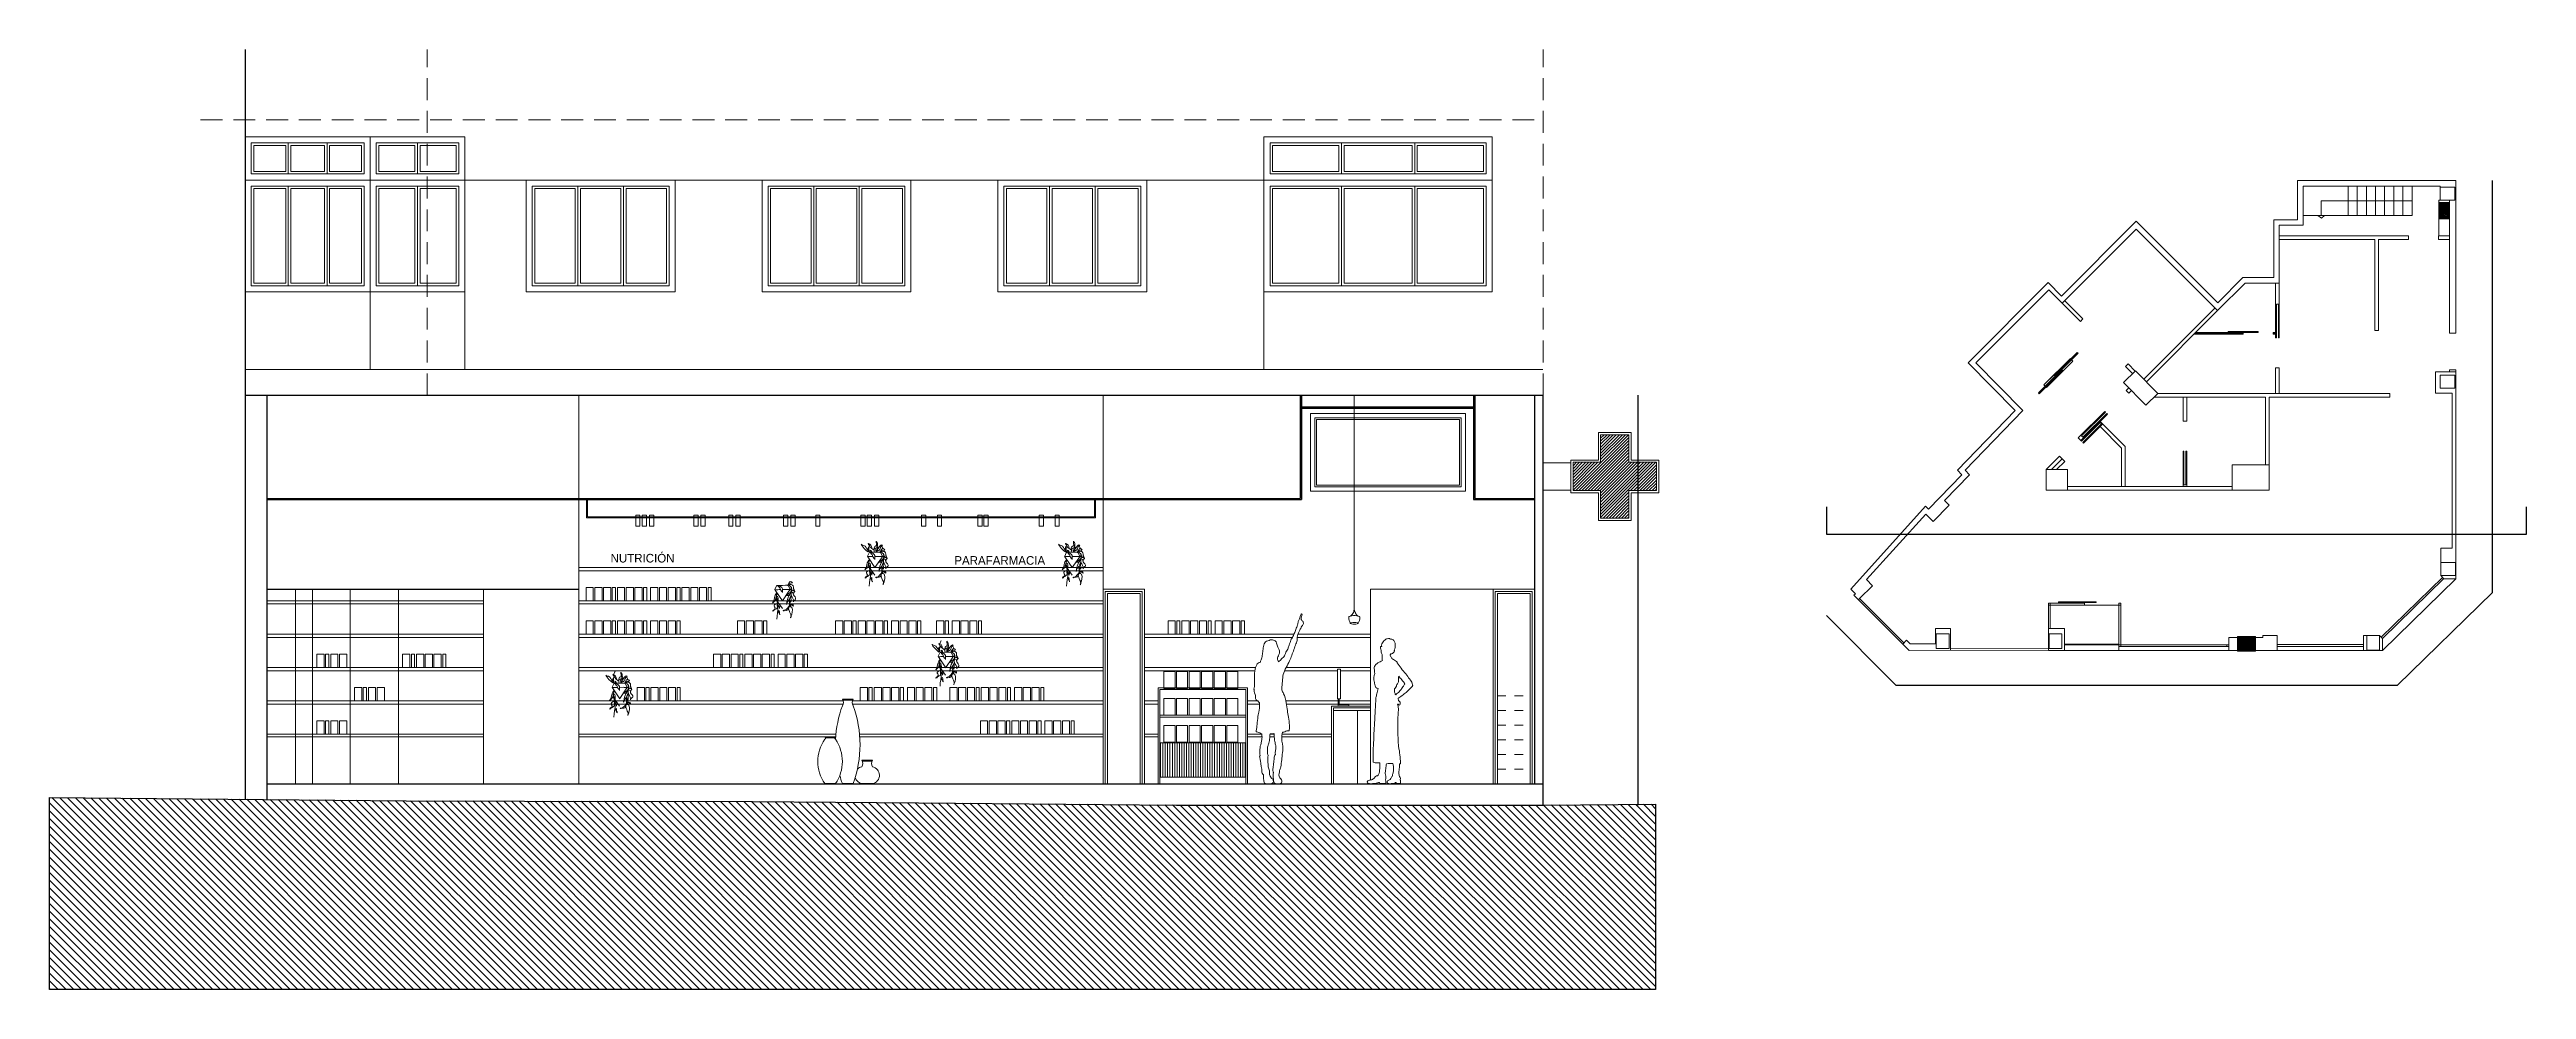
# Model space of a CAD drawing. Header units: millimetres. Extents: x -177 to 251, y 63 to 264.
# Drawn here: x 149.71 to 178.48, y 129.68 to 140.6 of the extents above; entities that cross this region are included whole.
import ezdxf

# ---------------------------------------------------------------- set-up
doc = ezdxf.new("R2010")
doc.units = ezdxf.units.MM
doc.header["$LTSCALE"] = 0.01
doc.linetypes.add('TRAZOS', pattern=[19.05, 12.7, -6.35])
for name, color, linetype, lineweight in [('ARQ_AUXILIARES', 4, 'Continuous', 0), ('ARQ_DISCONTINUAS', 6, 'TRAZOS', 5), ('ARQ_MOBILIARIO', 102, 'Continuous', 5), ('ARQ_PROYECCION', 3, 'Continuous', 9), ('ARQ_PROYECCION 2', 5, 'Continuous', 5), ('ARQ_SECCION', 1, 'Continuous', 25), ('TEX_TEXTOS', 7, 'Continuous', 5)]:
    doc.layers.add(name, color=color, linetype=linetype, lineweight=lineweight)
doc.layers.add('SOMBR_SOMBRAS', color=7, linetype='Continuous', lineweight=0, true_color=0x999999)
doc.styles.add('SAEZ IBARRA', font='GOTHIC.TTF')

msp = doc.modelspace()

# ---------------------------------------------------------------- texts
at = {"layer": 'TEX_TEXTOS', "char_height": 0.1, "attachment_point": 1, "style": 'SAEZ IBARRA'}
for s, insert in [('\\pi4.15618;NUTRICIÓN', (152.07, 134.743)), ('\\pi3.77882;PARAFARMACIA', (156.441, 134.717))]:
    msp.add_mtext_dynamic_manual_height_columns(s, width=4.86985, gutter_width=12.5, heights=[0], dxfattribs=dict(at, insert=insert))

# ---------------------------------------------------------------- blocks, each defined once
blk = doc.blocks.new('giñgigil')
at = {"layer": 'ARQ_PROYECCION', "ltscale": 0.5}
h = blk.add_hatch(dxfattribs=at)
h.set_pattern_fill('LINE', color=256, scale=0.01, angle=45)
h.set_pattern_definition([(45, (31.893878, -69.45263), (-0.0224506403, 0.0224506403), [])])
h.paths.add_polyline_path([(203.458, 127.322), (203.218, 127.322), (203.218, 126.972), (203.458, 126.972)])
h.paths.add_polyline_path([(203.508, 127.372), (203.218, 127.372), (203.218, 127.322), (203.458, 127.322), (203.458, 126.972), (203.218, 126.972), (203.218, 126.922), (203.508, 126.922)])
h = blk.add_hatch(dxfattribs=at)
h.set_pattern_fill('LINE', color=256, scale=0.01, angle=45)
h.set_pattern_definition([(45, (-45.659512, -69.45263), (-0.0224506403, 0.0224506403), [])])
h.paths.add_polyline_path([(197.712, 115.102), (198.212, 115.102), (198.212, 115.51), (197.712, 115.51)])
for p, q in [((202.488, 127.417), (200.006, 127.417)), ((200.006, 127.417), (200.006, 127.017)), ((200.738, 127.017), (200.738, 127.817)), ((200.988, 127.017), (200.988, 127.817)), ((201.238, 127.017), (201.238, 127.817)), ((201.488, 127.017), (201.488, 127.817)), ((201.738, 127.017), (201.738, 127.817)), ((201.988, 127.017), (201.988, 127.817)), ((202.238, 127.017), (202.238, 127.817)), ((202.488, 127.017), (202.488, 127.817)), ((203.218, 127.437), (203.218, 126.457)), ((203.258, 127.437), (203.218, 127.437)), ((202.488, 127.017), (199.508, 127.017)), ((200.098, 127.017), (199.914, 127.017)), ((199.914, 127.017), (200.01, 126.94)), ((200.01, 126.94), (200.098, 127.017)), ((198.858, 126.457), (202.388, 126.457)), ((201.468, 126.357), (198.858, 126.357)), ((201.468, 126.357), (201.468, 123.866)), ((202.388, 126.357), (201.568, 126.357)), ((201.568, 126.357), (201.568, 123.866)), ((202.388, 126.357), (202.388, 126.457)), ((203.208, 126.457), (203.508, 126.457)), ((203.208, 126.357), (203.208, 126.457)), ((203.208, 126.357), (203.508, 126.357)), ((192.923, 124.613), (193.422, 124.114)), ((193.493, 124.185), (192.993, 124.684)), ((198.758, 123.668), (198.758, 125.167)), ((198.783, 123.668), (198.783, 124.588)), ((198.783, 124.588), (198.833, 124.588)), ((198.833, 123.668), (198.833, 124.588)), ((198.858, 123.668), (198.858, 125.167)), ((193.422, 124.114), (193.493, 124.185)), ((197.103, 124.487), (195.155, 122.537)), ((197.174, 124.416), (195.225, 122.466)), ((192.702, 122.634), (193.338, 123.271)), ((192.713, 122.623), (193.349, 123.26)), ((192.723, 122.612), (193.359, 123.249)), ((193.338, 123.271), (193.359, 123.249)), ((197.868, 123.768), (196.527, 123.768)), ((197.868, 123.793), (196.552, 123.793)), ((197.868, 123.818), (196.577, 123.818)), ((197.868, 123.818), (197.868, 123.768)), ((198.758, 123.818), (198.688, 123.818)), ((198.688, 123.818), (198.688, 123.768)), ((198.758, 123.793), (198.688, 123.793)), ((198.758, 123.768), (198.688, 123.768)), ((198.758, 123.668), (198.783, 123.668)), ((198.833, 123.668), (198.858, 123.668)), ((201.568, 123.866, 2.2), (201.468, 123.866, 2.2)), ((192.276, 122.164), (192.913, 122.803)), ((192.287, 122.154), (192.924, 122.792)), ((192.298, 122.143), (192.934, 122.781)), ((192.425, 122.381), (193.147, 123.105)), ((192.495, 122.31), (193.218, 123.034)), ((192.588, 122.544), (193.012, 122.969)), ((192.724, 122.612), (192.745, 122.591)), ((192.935, 122.782), (192.956, 122.76)), ((193.147, 123.105), (193.16, 123.092)), ((193.181, 123.071), (193.218, 123.034)), ((194.653, 122.885), (194.724, 122.955)), ((194.847, 122.691), (194.653, 122.885)), ((194.918, 122.761), (194.724, 122.955)), ((198.758, 122.148), (198.758, 122.848)), ((198.758, 122.848), (198.858, 122.848)), ((198.858, 122.148), (198.858, 122.848)), ((203.128, 122.737), (203.508, 122.737)), ((203.508, 122.737), (203.508, 122.797)), ((203.688, 122.797), (203.508, 122.797)), ((192.276, 122.164), (192.298, 122.143)), ((192.425, 122.381), (192.459, 122.347)), ((192.48, 122.326), (192.495, 122.31)), ((194.746, 122.3), (194.675, 122.23)), ((194.675, 122.23), (194.745, 122.159)), ((194.816, 122.229), (194.745, 122.159)), ((198.478, 122.048), (195.437, 122.048)), ((198.478, 122.148), (195.539, 122.148)), ((196.228, 122.048), (196.228, 121.393)), ((196.328, 122.048), (196.328, 121.393)), ((201.878, 122.148), (198.478, 122.148)), ((198.478, 120.197), (198.478, 122.048)), ((198.578, 120.197), (198.578, 122.048)), ((201.878, 122.048), (198.578, 122.048)), ((201.878, 122.048), (201.878, 122.148)), ((194.091, 121.654), (193.365, 120.938)), ((194.161, 121.583), (193.435, 120.866)), ((193.965, 121.354), (193.453, 120.849)), ((194.109, 121.636), (193.454, 120.99)), ((194.001, 121.319), (193.488, 120.813)), ((194.144, 121.601), (193.489, 120.954)), ((194.018, 121.301), (193.506, 120.795)), ((194.018, 121.301), (193.948, 121.372)), ((193.961, 121.245), (194.543, 120.655)), ((193.962, 121.386), (194.643, 120.696)), ((194.091, 121.654), (194.109, 121.636)), ((194.144, 121.601), (194.161, 121.583)), ((196.228, 121.393), (196.328, 121.393)), ((193.453, 120.849), (193.365, 120.938)), ((193.454, 120.99), (193.489, 120.954)), ((193.506, 120.795), (193.488, 120.813)), ((194.543, 120.655), (194.543, 119.602)), ((194.643, 120.696), (194.643, 119.602)), ((196.228, 120.573), (196.228, 119.602)), ((196.228, 120.573), (196.253, 120.573)), ((196.253, 120.573), (196.253, 119.653)), ((196.303, 120.573), (196.303, 119.653)), ((196.303, 120.573), (196.328, 120.573)), ((196.328, 120.573), (196.328, 119.602)), ((192.853, 120.432), (192.488, 120.072)), ((193.073, 120.072), (192.488, 120.072)), ((192.923, 120.361), (192.63, 120.072)), ((192.993, 120.29), (192.772, 120.072)), ((192.993, 120.29), (192.853, 120.432)), ((197.571, 119.602), (193.073, 119.602)), ((197.573, 119.502), (193.073, 119.502)), ((196.253, 119.653), (196.303, 119.653)), ((201.645, 115.485), (203.325, 117.125)), ((201.68, 115.449), (203.36, 117.089)), ((201.68, 115.127), (203.688, 117.087)), ((193.536, 116.417), (192.549, 116.417)), ((192.549, 116.417), (192.549, 115.727)), ((193.536, 116.367), (192.549, 116.367)), ((192.599, 116.417), (192.599, 115.727)), ((193.536, 116.367), (193.536, 116.417)), ((193.536, 116.367), (194.474, 116.367)), ((194.474, 115.277), (194.474, 116.417)), ((194.524, 116.417), (194.474, 116.417)), ((194.524, 116.367), (194.474, 116.367)), ((194.524, 115.232), (194.524, 116.417)), ((194.474, 115.297), (192.989, 115.297)), ((194.474, 115.277), (192.989, 115.277)), ((192.989, 115.127), (197.478, 115.127)), ((194.474, 115.232), (194.474, 115.121)), ((197.428, 115.232), (197.428, 115.277))]:
    blk.add_line(p, q, dxfattribs=at)
for points in [[(194.95, 126.855), (192.909, 124.812), (192.542, 125.184), (190.353, 122.987), (191.641, 121.68), (190.06, 120.055), (190.183, 119.927), (189.269, 118.989), (189.192, 119.065), (187.143, 116.805), (187.274, 116.675), (187.233, 116.634), (187.357, 116.51), (187.388, 116.542), (187.742, 116.895), (187.577, 117.061), (189.198, 118.848), (189.395, 118.651), (189.833, 119.096), (189.708, 119.225), (190.392, 119.926), (190.268, 120.055), (191.851, 121.68), (190.564, 122.987), (192.555, 124.986), (192.923, 124.613), (194.947, 126.64), (197.174, 124.416), (197.928, 125.167), (198.858, 125.167), (198.858, 126.747), (199.508, 126.747), (199.508, 127.817), (203.258, 127.817), (203.258, 127.437), (203.508, 127.437), (203.508, 123.797), (203.688, 123.797), (203.688, 127.967), (199.358, 127.967), (199.358, 126.897), (198.708, 126.897), (198.708, 125.317), (197.866, 125.317), (197.179, 124.629)], [(203.218, 127.372), (203.218, 126.922), (203.508, 126.922), (203.508, 127.372)], [(203.658, 127.437), (203.658, 127.787), (203.258, 127.787), (203.258, 127.437)], [(197.458, 123.818), (198.278, 123.818), (198.278, 123.843), (197.458, 123.843)], [(194.6, 122.448), (195.213, 121.827), (195.539, 122.148), (194.926, 122.769)], [(203.658, 122.296), (203.658, 122.646), (203.258, 122.646), (203.258, 122.296)], [(193.073, 120.072), (193.073, 119.502), (192.488, 119.502), (192.488, 120.072)], [(197.569, 120.197), (198.578, 120.197), (198.578, 119.502), (197.571, 119.502)], [(203.678, 117.177), (203.678, 117.527), (203.278, 117.527), (203.278, 117.177)], [(193.854, 116.433), (192.82, 116.433), (192.82, 116.452), (193.854, 116.452)], [(189.484, 115.177), (189.834, 115.177), (189.834, 115.577), (189.484, 115.577)], [(192.549, 115.727), (192.989, 115.727), (192.989, 115.127), (192.549, 115.127)], [(192.569, 115.177), (192.919, 115.177), (192.919, 115.577), (192.569, 115.577)], [(197.712, 115.102), (198.212, 115.102), (198.212, 115.51), (197.712, 115.51)], [(201.248, 115.137), (201.598, 115.137), (201.598, 115.537), (201.248, 115.537)]]:
    blk.add_lwpolyline(points, close=True, dxfattribs=at)
for points in [[(203.218, 127.322), (203.458, 127.322), (203.458, 126.972), (203.218, 126.972)], [(203.688, 122.737), (203.128, 122.737), (203.128, 122.157), (203.588, 122.157), (203.588, 117.917), (203.278, 117.917), (203.278, 117.177), (203.358, 117.087), (203.688, 117.087), (203.688, 122.737)], [(203.688, 122.797), (203.688, 122.737)], [(187.388, 116.542), (188.598, 115.333), (188.566, 115.301), (187.357, 116.51), (187.388, 116.542)], [(188.566, 115.301), (188.739, 115.128), (189.868, 115.13), (189.868, 115.724), (189.457, 115.724), (189.457, 115.304), (188.767, 115.304), (188.668, 115.403), (188.566, 115.301)], [(189.868, 115.175), (192.549, 115.173), (192.549, 115.128), (189.868, 115.13), (189.868, 115.175)], [(194.474, 115.277), (197.478, 115.277), (197.478, 115.232), (194.474, 115.232), (194.474, 115.277)], [(198.218, 115.127), (198.798, 115.127), (198.798, 115.537), (198.408, 115.537), (198.408, 115.477), (197.478, 115.477), (197.478, 115.127), (198.498, 115.127)], [(201.16, 115.284), (198.798, 115.284)], [(201.16, 115.234), (198.798, 115.234)], [(201.16, 115.127), (198.798, 115.127)], [(201.598, 115.537), (201.16, 115.537), (201.16, 115.127), (201.68, 115.127), (201.68, 115.449), (201.596, 115.535)]]:
    blk.add_lwpolyline(points, dxfattribs=at)
blk = doc.blocks.new('aerhaeth')
at = {"layer": 'ARQ_MOBILIARIO'}
for p, q in [((-0.175, 0.811), (-0.05, 0.811)), ((-0.169, 0.801), (-0.055, 0.801)), ((-0.382, 0.373), (-0.257, 0.373)), ((-0.37, 0.363), (-0.268, 0.363)), ((0.05, 0.103), (0.175, 0.103)), ((0.056, 0.093), (0.169, 0.093))]:
    blk.add_line(p, q, dxfattribs=at)
for points in [[(-0.254, 0.344, -0.076549), (-0.175, 0.736, 0.312279), (-0.175, 0.811)], [(-0.112, -0.169), (-0.05, -0.169, 0.177832), (-0.05, 0.736, -0.312279), (-0.05, 0.811)], [(-0.318, -0.169), (-0.38, -0.169, -0.312144), (-0.38, 0.346, 0.884822), (-0.382, 0.373)], [(-0.318, -0.169), (-0.255, -0.169, 0.312144), (-0.255, 0.346, -0.884822), (-0.257, 0.373)], [(0, 0, -0.145185), (0.05, 0.027, 0.312279), (0.05, 0.103)], [(0.115, -0.169), (0.177, -0.169, 0.818216), (0.175, 0.027, -0.312279), (0.175, 0.103)], [(-0.112, -0.169), (-0.175, -0.169, -0.018892), (-0.205, -0.075, 0.312279)], [(0.115, -0.169), (0.052, -0.169, -0.284822), (-0.026, -0.098, 0.312279)]]:
    blk.add_lwpolyline(points, format="xyb", dxfattribs=at)
blk = doc.blocks.new('q4gqwrge')
at = {"layer": 'ARQ_MOBILIARIO'}
for p, q in [((1430.389, 889.423), (1430.389, 890.808)), ((1430.382, 889.423), (1430.397, 889.423))]:
    blk.add_line(p, q, dxfattribs=at)
blk.add_ellipse((1430.389, 889.119), major_axis=(-0.0917, 0), ratio=0.214926, dxfattribs=at)
for points, knots in [([(1430.259, 889.261), (1430.26, 889.264), (1430.262, 889.27), (1430.266, 889.274), (1430.267, 889.275)], [0, 0, 0, 0, 1.084935, 1.711007, 1.711007, 1.711007, 1.711007]), ([(1430.259, 889.261), (1430.266, 889.209), (1430.272, 889.155), (1430.298, 889.117), (1430.299, 889.115)], [0, 0, 0, 0, 14.632512, 15.185989, 15.185989, 15.185989, 15.185989]), ([(1430.267, 889.275), (1430.288, 889.283), (1430.358, 889.307), (1430.447, 889.302), (1430.504, 889.278), (1430.513, 889.274)], [1.941003, 1.941003, 1.941003, 1.941003, 8.486719, 24.188539, 27.030156, 27.030156, 27.030156, 27.030156]), ([(1430.3, 889.287), (1430.316, 889.298), (1430.359, 889.333), (1430.375, 889.386), (1430.382, 889.423)], [2.482764, 2.482764, 2.482764, 2.482764, 8.247085, 19.15, 19.15, 19.15, 19.15]), ([(1430.477, 889.288), (1430.462, 889.299), (1430.419, 889.334), (1430.403, 889.386), (1430.397, 889.423)], [2.656786, 2.656786, 2.656786, 2.656786, 8.247085, 19.15, 19.15, 19.15, 19.15]), ([(1430.52, 889.261), (1430.513, 889.209), (1430.506, 889.155), (1430.48, 889.117), (1430.48, 889.115)], [0, 0, 0, 0, 14.632512, 15.185989, 15.185989, 15.185989, 15.185989]), ([(1430.52, 889.261), (1430.518, 889.264), (1430.517, 889.269), (1430.514, 889.273), (1430.513, 889.274)], [0, 0, 0, 0, 1.084935, 1.456668, 1.456668, 1.456668, 1.456668])]:
    blk.add_open_spline(points, degree=3, knots=knots, dxfattribs=at)
blk = doc.blocks.new('YULYUL')
at = {"layer": 'ARQ_MOBILIARIO'}
for p, q in [((-171.532, 104.973), (-171.532, 104.974)), ((-171.523, 104.973), (-171.523, 104.973))]:
    blk.add_line(p, q, dxfattribs=at)
for points, knots in [([(-171.635, 106.568), (-171.633, 106.577), (-171.63, 106.598), (-171.667, 106.643), (-171.696, 106.658), (-171.724, 106.66), (-171.734, 106.65), (-171.752, 106.655), (-171.783, 106.628), (-171.792, 106.595), (-171.792, 106.554), (-171.784, 106.533), (-171.779, 106.524)], [-3.140498, -3.140498, -3.140498, -3.140498, -2.833368, -2.41285, -2.077533, -1.793865, -1.597422, -1.367543, -1.019749, -0.685792, -0.323443, 0, 0, 0, 0]), ([(-171.779, 106.524), (-171.783, 106.521), (-171.783, 106.511), (-171.76, 106.484), (-171.752, 106.481), (-171.737, 106.481)], [2.038484, 2.038484, 2.038484, 2.038484, 2.333341, 2.879208, 3.165681, 3.165681, 3.165681, 3.165681]), ([(-171.732, 106.466), (-171.734, 106.459), (-171.739, 106.445), (-171.753, 106.437), (-171.753, 106.428), (-171.753, 106.425)], [-0.6735575, -0.6735575, -0.6735575, -0.6735575, -0.4084396, -0.186773, 0, 0, 0, 0]), ([(-171.737, 106.481), (-171.736, 106.477), (-171.734, 106.472), (-171.732, 106.467), (-171.732, 106.466)], [-0.883487, -0.883487, -0.883487, -0.883487, -0.670036, -0.6407235, -0.6407235, -0.6407235, -0.6407235]), ([(-171.641, 106.403), (-171.641, 106.407), (-171.639, 106.425), (-171.638, 106.457), (-171.639, 106.474)], [2.8068454, 2.8068454, 2.8068454, 2.8068454, 3.0621941, 3.4709066, 3.4709066, 3.4709066, 3.4709066]), ([(-171.639, 106.474), (-171.631, 106.482), (-171.625, 106.498), (-171.627, 106.513), (-171.628, 106.518)], [4.1759606, 4.1759606, 4.1759606, 4.1759606, 4.4880141, 4.6647274, 4.6647274, 4.6647274, 4.6647274]), ([(-171.628, 106.518), (-171.622, 106.533), (-171.622, 106.546), (-171.616, 106.559), (-171.62, 106.569), (-171.634, 106.565)], [-1.240312, -1.240312, -1.240312, -1.240312, -0.787891, -0.366886, 0, 0, 0, 0]), ([(-171.815, 106.376), (-171.83, 106.357), (-171.857, 106.311), (-171.915, 106.248), (-171.955, 106.193), (-171.989, 106.144), (-171.989, 106.127), (-171.996, 106.11), (-171.985, 106.098), (-171.938, 106.054), (-171.918, 106.031), (-171.873, 105.997), (-171.827, 105.966), (-171.823, 105.962), (-171.826, 105.952), (-171.828, 105.936), (-171.844, 105.925), (-171.849, 105.916), (-171.849, 105.904), (-171.847, 105.898), (-171.838, 105.881), (-171.829, 105.89), (-171.822, 105.896), (-171.819, 105.898)], [2.628782, 2.628782, 2.628782, 2.628782, 3.119173, 3.648426, 4.135236, 4.561296, 4.798032, 5.018819, 5.238677, 5.694619, 6.021985, 6.459979, 6.879737, 6.995598, 7.164975, 7.394523, 7.641831, 7.820915, 8.005517, 8.163311, 8.383889, 8.576531, 8.718021, 8.718021, 8.718021, 8.718021]), ([(-171.796, 106.006), (-171.81, 106.017), (-171.838, 106.041), (-171.864, 106.073), (-171.89, 106.114), (-171.9, 106.127), (-171.901, 106.135), (-171.895, 106.146), (-171.872, 106.171), (-171.843, 106.207), (-171.831, 106.223)], [-3.109666, -3.109666, -3.109666, -3.109666, -2.690701, -2.313383, -1.920601, -1.696772, -1.544464, -1.361296, -0.974551, -0.681639, -0.681639, -0.681639, -0.681639]), ([(-171.831, 106.223), (-171.828, 106.208), (-171.826, 106.178), (-171.83, 106.157), (-171.822, 106.142), (-171.808, 106.125), (-171.806, 106.107), (-171.79, 106.081), (-171.785, 106.076), (-171.781, 106.075)], [0, 0, 0, 0, 0.384041, 0.641307, 0.871693, 1.129062, 1.377912, 1.691055, 1.860567, 1.860567, 1.860567, 1.860567]), ([(-171.753, 106.425), (-171.759, 106.423), (-171.774, 106.413), (-171.795, 106.403), (-171.814, 106.387), (-171.815, 106.379), (-171.815, 106.376)], [-0.960101, -0.960101, -0.960101, -0.960101, -0.7613964, -0.4547702, -0.1806178, 0, 0, 0, 0]), ([(-171.584, 106.371), (-171.588, 106.376), (-171.596, 106.378), (-171.617, 106.388), (-171.633, 106.398), (-171.641, 106.403)], [6.6288375, 6.6288375, 6.6288375, 6.6288375, 6.8349632, 7.1143569, 7.4301408, 7.4301408, 7.4301408, 7.4301408]), ([(-171.591, 106.078), (-171.579, 106.081), (-171.566, 106.09), (-171.553, 106.109), (-171.554, 106.142), (-171.541, 106.177), (-171.54, 106.21), (-171.549, 106.239), (-171.553, 106.251)], [3.607915, 3.607915, 3.607915, 3.607915, 3.900178, 4.160917, 4.487996, 4.836914, 5.179056, 5.516997, 5.516997, 5.516997, 5.516997]), ([(-171.553, 106.251), (-171.551, 106.262), (-171.549, 106.283), (-171.548, 106.308), (-171.546, 106.322), (-171.555, 106.349), (-171.573, 106.365), (-171.584, 106.371)], [0, 0, 0, 0, 0.331585, 0.609642, 0.823129, 1.115511, 1.460016, 1.460016, 1.460016, 1.460016]), ([(-171.819, 105.898), (-171.821, 105.889), (-171.826, 105.863), (-171.829, 105.823), (-171.82, 105.744), (-171.818, 105.631), (-171.824, 105.508), (-171.828, 105.402), (-171.84, 105.356), (-171.849, 105.258), (-171.854, 105.212), (-171.854, 105.203), (-171.847, 105.203), (-171.842, 105.203)], [-8.998568, -8.998568, -8.998568, -8.998568, -8.749868, -8.368464, -7.866714, -7.255829, -6.610519, -6.0361, -5.636562, -5.066373, -4.683586, -4.541559, -4.406433, -4.406433, -4.406433, -4.406433]), ([(-171.781, 106.075), (-171.782, 106.07), (-171.783, 106.06), (-171.783, 106.035), (-171.788, 106.021), (-171.793, 106.011), (-171.796, 106.006)], [-11.0503841, -11.0503841, -11.0503841, -11.0503841, -10.820812, -10.5444225, -10.3194463, -10.0879684, -10.0879684, -10.0879684, -10.0879684]), ([(-171.61, 105.214), (-171.595, 105.215), (-171.561, 105.215), (-171.535, 105.221), (-171.533, 105.23), (-171.532, 105.295), (-171.534, 105.361), (-171.548, 105.631), (-171.555, 105.773), (-171.565, 105.929), (-171.565, 105.97), (-171.577, 106.016), (-171.586, 106.045), (-171.59, 106.067), (-171.591, 106.078)], [0.322249, 0.322249, 0.322249, 0.322249, 0.727538, 1.00535, 1.159346, 1.589788, 2.083291, 3.003347, 3.733204, 4.419556, 4.788192, 5.169489, 5.489511, 5.815827, 5.815827, 5.815827, 5.815827]), ([(-171.852, 105.015), (-171.854, 105), (-171.854, 104.988), (-171.853, 104.973), (-171.836, 104.973), (-171.82, 104.973), (-171.802, 104.975), (-171.802, 104.979), (-171.802, 104.982), (-171.8, 104.988), (-171.797, 104.987), (-171.791, 104.986), (-171.788, 104.975), (-171.742, 104.973), (-171.69, 104.971), (-171.699, 105.009), (-171.716, 105.012), (-171.736, 105.019), (-171.742, 105.044), (-171.753, 105.057), (-171.759, 105.06)], [0, 0, 0, 0, 0.341166, 0.341166, 0.341166, 0.807876, 0.807876, 0.807876, 0.975869, 0.975869, 0.975869, 1.15438, 1.494045, 1.848751, 2.277226, 2.562095, 2.830463, 3.175824, 3.527544, 3.738207, 3.738207, 3.738207, 3.738207]), ([(-171.842, 105.203), (-171.841, 105.188), (-171.839, 105.16), (-171.83, 105.094), (-171.838, 105.059), (-171.853, 105.039), (-171.849, 105.017), (-171.848, 105.014)], [-1.822002, -1.822002, -1.822002, -1.822002, -1.437778, -0.946083, -0.478802, -0.180528, 0, 0, 0, 0]), ([(-171.759, 105.06), (-171.758, 105.066), (-171.759, 105.08), (-171.767, 105.1), (-171.774, 105.143), (-171.768, 105.186), (-171.761, 105.207)], [0.018548, 0.018548, 0.018548, 0.018548, 0.257933, 0.524339, 0.892415, 1.359118, 1.359118, 1.359118, 1.359118]), ([(-171.69, 105.205), (-171.685, 105.185), (-171.68, 105.147), (-171.673, 105.09), (-171.681, 105.063), (-171.684, 105.027), (-171.678, 105.018), (-171.676, 105.014)], [-1.72029, -1.72029, -1.72029, -1.72029, -1.275084, -0.852697, -0.544661, -0.213062, 0, 0, 0, 0]), ([(-171.679, 105.015), (-171.681, 105), (-171.681, 104.988), (-171.679, 104.973), (-171.657, 104.973), (-171.634, 104.973), (-171.61, 104.975), (-171.61, 104.979), (-171.61, 104.982), (-171.607, 104.988), (-171.604, 104.987), (-171.594, 104.986), (-171.572, 104.975), (-171.527, 104.973), (-171.457, 104.971), (-171.469, 105.009), (-171.492, 105.012), (-171.529, 105.019), (-171.554, 105.047), (-171.569, 105.065), (-171.58, 105.064), (-171.585, 105.064)], [0, 0, 0, 0, 0.341102, 0.341102, 0.341102, 0.807725, 0.807725, 0.807725, 0.975686, 0.975686, 0.975686, 1.154164, 1.493765, 1.848404, 2.276799, 2.561615, 2.829932, 3.175228, 3.526882, 3.803337, 3.970496, 3.970496, 3.970496, 3.970496]), ([(-171.585, 105.064), (-171.59, 105.069), (-171.599, 105.079), (-171.609, 105.113), (-171.611, 105.149), (-171.612, 105.193), (-171.61, 105.214)], [-1.393906, -1.393906, -1.393906, -1.393906, -1.140338, -0.811526, -0.461176, 0, 0, 0, 0])]:
    blk.add_open_spline(points, degree=3, knots=knots, dxfattribs=at)
for points in [[(-171.634, 106.565), (-171.634, 106.566), (-171.635, 106.567), (-171.635, 106.568)], [(-171.761, 105.207), (-171.74, 105.207), (-171.712, 105.205), (-171.69, 105.205)], [(-171.848, 105.014), (-171.849, 105.014), (-171.85, 105.014), (-171.852, 105.015)], [(-171.676, 105.014), (-171.677, 105.015), (-171.678, 105.015), (-171.679, 105.015)]]:
    blk.add_open_spline(points, degree=3, dxfattribs=at)
blk = doc.blocks.new('cruz farmacia')
at = {"layer": 'ARQ_MOBILIARIO'}
h = blk.add_hatch(dxfattribs=at)
h.set_pattern_fill('ANSI31', color=256, scale=0.0079)
h.paths.add_polyline_path([(-206.362, 149.295), (-206.042, 149.295), (-206.042, 149.624), (-206.362, 149.624), (-206.362, 149.944), (-206.691, 149.944), (-206.691, 149.624), (-207.011, 149.624), (-207.011, 149.295), (-206.691, 149.295), (-206.691, 148.975), (-206.362, 148.975)])
for p, q in [((-207.036, 149.619), (-207.356, 149.619)), ((-207.036, 149.3), (-207.356, 149.3))]:
    blk.add_line(p, q, dxfattribs=at)
for points in [[(-206.691, 149.624), (-207.011, 149.624), (-207.011, 149.295), (-206.691, 149.295), (-206.691, 148.975), (-206.362, 148.975), (-206.362, 149.295), (-206.042, 149.295), (-206.042, 149.624), (-206.362, 149.624), (-206.362, 149.944), (-206.691, 149.944), (-206.691, 149.624)], [(-206.716, 149.649), (-206.716, 149.969), (-206.336, 149.969), (-206.336, 149.649)], [(-206.716, 149.649), (-207.036, 149.649), (-207.036, 149.269), (-206.716, 149.269), (-206.716, 148.949), (-206.336, 148.949), (-206.336, 149.269), (-206.016, 149.269), (-206.016, 149.649), (-206.336, 149.649)]]:
    blk.add_lwpolyline(points, dxfattribs=at)

# ---------------------------------------------------------------- hatches: boundary and pattern name
at = {"layer": 'ARQ_AUXILIARES', "true_color": 0xcfcfcf}
h = msp.add_hatch(dxfattribs=at)
h.set_pattern_fill('LINE', color=254, scale=0.02, angle=315)
h.set_pattern_definition([(315, (-60.774773, -11.847565), (0.04490128, 0.04490128), [])])
h.paths.add_polyline_path([(168.366, 129.683), (168.366, 131.835), (167.062, 131.826), (166.477, 131.826), (164.117, 131.826), (162.802, 131.826), (159.802, 131.851), (157.877, 131.866), (155.227, 131.871), (153.852, 131.876), (149.709, 131.912), (149.709, 129.683)])
at = {"layer": 'ARQ_MOBILIARIO', "true_color": 0x969696}
h = msp.add_hatch(dxfattribs=at)
h.set_pattern_fill('ANSI31', color=252, scale=0.0086, angle=45)
h.set_pattern_definition([(90, (284.969628, 49.56826), (-0.027305, 5e-18), [])])
h.paths.add_polyline_path([(163.605, 132.148), (163.605, 132.548), (162.608, 132.548), (162.608, 132.148)])

# ---------------------------------------------------------------- linework, layer by layer
at = {"layer": 'ARQ_AUXILIARES'}
for p, q in [((154.534, 139.586), (151.982, 139.586)), ((151.982, 139.586), (151.982, 137.786)), ((163.817, 139.586), (163.817, 137.786)), ((152.452, 139.486), (152.452, 139.186)), ((152.482, 139.516), (152.482, 139.156)), ((152.512, 139.486), (152.512, 139.186)), ((152.933, 139.516), (152.933, 139.156)), ((152.963, 139.486), (152.963, 139.186)), ((153.953, 139.486), (153.953, 139.186)), ((153.983, 139.516), (153.983, 139.156)), ((154.013, 139.486), (154.013, 139.186)), ((164.687, 139.486), (164.687, 139.186)), ((164.717, 139.516), (164.717, 139.156)), ((164.747, 139.486), (164.747, 139.186)), ((165.568, 139.516), (165.568, 139.156)), ((165.598, 139.486), (165.598, 139.186)), ((152.452, 138.986), (152.452, 137.886)), ((152.482, 139.016), (152.482, 137.856)), ((152.512, 138.986), (152.512, 137.886)), ((152.933, 139.016), (152.933, 137.856)), ((152.963, 138.986), (152.963, 137.886)), ((153.953, 138.986), (153.953, 137.886)), ((153.983, 139.016), (153.983, 137.856)), ((154.013, 138.986), (154.013, 137.886)), ((155.816, 138.986), (155.816, 137.886)), ((155.846, 139.016), (155.846, 137.856)), ((155.876, 138.986), (155.876, 137.886)), ((156.376, 139.016), (156.376, 137.856)), ((156.406, 138.986), (156.406, 137.886)), ((158.556, 138.986), (158.556, 137.886)), ((158.586, 139.016), (158.586, 137.856)), ((158.616, 138.986), (158.616, 137.886)), ((159.116, 139.016), (159.116, 137.856)), ((159.146, 138.986), (159.146, 137.886)), ((161.296, 138.986), (161.296, 137.886)), ((161.326, 139.016), (161.326, 137.856)), ((161.356, 138.986), (161.356, 137.886)), ((161.856, 139.016), (161.856, 137.856)), ((161.886, 138.986), (161.886, 137.886)), ((164.687, 138.986), (164.687, 137.886)), ((164.717, 139.016), (164.717, 137.856)), ((164.747, 138.986), (164.747, 137.886)), ((165.568, 139.016), (165.568, 137.856)), ((165.598, 138.986), (165.598, 137.886)), ((155.858, 136.586), (155.858, 132.073)), ((161.948, 136.586), (161.948, 132.073)), ((152.568, 134.333), (152.568, 132.073)), ((152.765, 134.333), (152.765, 132.073)), ((153.203, 134.333), (153.203, 132.073)), ((153.762, 134.333), (153.762, 132.073)), ((154.75, 134.333), (154.75, 132.073))]:
    msp.add_line(p, q, dxfattribs=at)
for points in [[(153.433, 137.786), (153.433, 139.586)], [(154.534, 137.786), (154.534, 139.586)], [(166.468, 139.586), (163.817, 139.586)], [(163.817, 137.786), (166.468, 137.786), (166.468, 139.586)], [(152.452, 139.486), (152.082, 139.486), (152.082, 139.186), (152.452, 139.186)], [(152.512, 139.186), (152.903, 139.186), (152.903, 139.486), (152.512, 139.486)], [(152.963, 139.186), (153.333, 139.186), (153.333, 139.486), (152.963, 139.486)], [(153.953, 139.486), (153.533, 139.486), (153.533, 139.186), (153.953, 139.186)], [(154.013, 139.186), (154.434, 139.186), (154.434, 139.486), (154.013, 139.486)], [(164.687, 139.486), (163.917, 139.486), (163.917, 139.186), (164.687, 139.186)], [(164.747, 139.186), (165.538, 139.186), (165.538, 139.486), (164.747, 139.486)], [(165.598, 139.186), (166.368, 139.186), (166.368, 139.486), (165.598, 139.486)], [(151.982, 139.086), (154.534, 139.086)], [(152.452, 138.986), (152.082, 138.986), (152.082, 137.886), (152.452, 137.886)], [(152.512, 137.886), (152.903, 137.886), (152.903, 138.986), (152.512, 138.986)], [(152.963, 137.886), (153.333, 137.886), (153.333, 138.986), (152.963, 138.986)], [(153.953, 138.986), (153.533, 138.986), (153.533, 137.886), (153.953, 137.886)], [(154.013, 137.886), (154.434, 137.886), (154.434, 138.986), (154.013, 138.986)], [(155.246, 137.786), (156.976, 137.786), (156.976, 139.086), (155.246, 139.086), (155.246, 137.786)], [(155.816, 138.986), (155.346, 138.986), (155.346, 137.886), (155.816, 137.886)], [(155.876, 137.886), (156.346, 137.886), (156.346, 138.986), (155.876, 138.986)], [(156.406, 137.886), (156.876, 137.886), (156.876, 138.986), (156.406, 138.986)], [(157.986, 137.786), (159.716, 137.786), (159.716, 139.086), (157.986, 139.086), (157.986, 137.786)], [(158.556, 138.986), (158.086, 138.986), (158.086, 137.886), (158.556, 137.886)], [(158.616, 137.886), (159.086, 137.886), (159.086, 138.986), (158.616, 138.986)], [(159.146, 137.886), (159.616, 137.886), (159.616, 138.986), (159.146, 138.986)], [(160.726, 137.786), (162.456, 137.786), (162.456, 139.086), (160.726, 139.086), (160.726, 137.786)], [(161.296, 138.986), (160.826, 138.986), (160.826, 137.886), (161.296, 137.886)], [(161.356, 137.886), (161.826, 137.886), (161.826, 138.986), (161.356, 138.986)], [(161.886, 137.886), (162.356, 137.886), (162.356, 138.986), (161.886, 138.986)], [(166.468, 139.086), (163.817, 139.086)], [(164.687, 138.986), (163.917, 138.986), (163.917, 137.886), (164.687, 137.886)], [(164.747, 137.886), (165.538, 137.886), (165.538, 138.986), (164.747, 138.986)], [(165.598, 137.886), (166.368, 137.886), (166.368, 138.986), (165.598, 138.986)], [(151.982, 137.786), (154.534, 137.786)]]:
    msp.add_lwpolyline(points, dxfattribs=at)
for points in [[(152.052, 139.156), (153.363, 139.156), (153.363, 139.516), (152.052, 139.516)], [(153.503, 139.156), (154.464, 139.156), (154.464, 139.516), (153.503, 139.516)], [(163.887, 139.156), (166.398, 139.156), (166.398, 139.516), (163.887, 139.516)], [(152.052, 137.856), (153.363, 137.856), (153.363, 139.016), (152.052, 139.016)], [(153.503, 137.856), (154.464, 137.856), (154.464, 139.016), (153.503, 139.016)], [(155.316, 137.856), (156.906, 137.856), (156.906, 139.016), (155.316, 139.016)], [(158.056, 137.856), (159.646, 137.856), (159.646, 139.016), (158.056, 139.016)], [(160.796, 137.856), (162.386, 137.856), (162.386, 139.016), (160.796, 139.016)], [(163.887, 137.856), (166.398, 137.856), (166.398, 139.016), (163.887, 139.016)], [(162.654, 133.18), (162.784, 133.18), (162.784, 133.375), (162.654, 133.375)], [(162.8, 133.18), (162.93, 133.18), (162.93, 133.375), (162.8, 133.375)], [(162.946, 133.18), (163.077, 133.18), (163.077, 133.375), (162.946, 133.375)], [(163.093, 133.18), (163.223, 133.18), (163.223, 133.375), (163.093, 133.375)], [(163.239, 133.18), (163.369, 133.18), (163.369, 133.375), (163.239, 133.375)], [(163.385, 133.18), (163.515, 133.18), (163.515, 133.375), (163.385, 133.375)], [(162.654, 132.868), (162.784, 132.868), (162.784, 133.063), (162.654, 133.063)], [(162.8, 132.868), (162.93, 132.868), (162.93, 133.063), (162.8, 133.063)], [(162.946, 132.868), (163.077, 132.868), (163.077, 133.063), (162.946, 133.063)], [(163.093, 132.868), (163.223, 132.868), (163.223, 133.063), (163.093, 133.063)], [(163.239, 132.868), (163.369, 132.868), (163.369, 133.063), (163.239, 133.063)], [(163.385, 132.868), (163.515, 132.868), (163.515, 133.063), (163.385, 133.063)], [(162.654, 132.555), (162.784, 132.555), (162.784, 132.749), (162.654, 132.749)], [(162.8, 132.555), (162.93, 132.555), (162.93, 132.749), (162.8, 132.749)], [(162.946, 132.555), (163.077, 132.555), (163.077, 132.749), (162.946, 132.749)], [(163.093, 132.555), (163.223, 132.555), (163.223, 132.749), (163.093, 132.749)], [(163.239, 132.555), (163.369, 132.555), (163.369, 132.749), (163.239, 132.749)], [(163.385, 132.555), (163.515, 132.555), (163.515, 132.749), (163.385, 132.749)]]:
    msp.add_lwpolyline(points, close=True, dxfattribs=at)
at = {"layer": 'ARQ_DISCONTINUAS', "ltscale": 2}
for p, q in [((154.097, 136.586), (154.097, 140.601)), ((167.062, 136.586), (167.062, 140.601)), ((151.463, 139.786), (167.058, 139.786))]:
    msp.add_line(p, q, dxfattribs=at)
at = {"layer": 'ARQ_DISCONTINUAS', "ltscale": 0.008}
for p, q in [((166.528, 133.093), (166.908, 133.093)), ((166.528, 132.923), (166.908, 132.923)), ((166.528, 132.753), (166.908, 132.753)), ((166.528, 132.583), (166.908, 132.583)), ((166.528, 132.413), (166.908, 132.413)), ((166.528, 132.243), (166.908, 132.243))]:
    msp.add_line(p, q, dxfattribs=at)
at = {"layer": 'ARQ_MOBILIARIO'}
for p, q in [((164.866, 134.781), (164.866, 136.586)), ((155.948, 135.163), (155.948, 135.373)), ((155.958, 135.173), (155.958, 135.373)), ((161.849, 135.173), (161.849, 135.373)), ((161.859, 135.163), (161.859, 135.373)), ((155.948, 135.163), (161.859, 135.163)), ((155.958, 135.173), (161.849, 135.173)), ((163.605, 133.168), (163.605, 132.073)), ((163.625, 133.188), (163.625, 132.073)), ((165.053, 132.973), (164.603, 132.973)), ((164.603, 132.973), (164.603, 132.073)), ((165.053, 132.953), (164.623, 132.953)), ((164.623, 132.953), (164.623, 132.073)), ((164.802, 132.988), (164.802, 132.973)), ((165.053, 132.973), (165.053, 132.923)), ((162.608, 132.868), (163.605, 132.868)), ((162.608, 132.548), (162.608, 132.848)), ((162.608, 132.848), (163.605, 132.848)), ((165.053, 132.923), (164.623, 132.923)), ((164.903, 132.923), (164.903, 132.073)), ((162.608, 132.548), (163.605, 132.548)), ((163.884, 132.619), (163.937, 132.619)), ((163.887, 132.649), (163.936, 132.649)), ((162.608, 132.148), (163.605, 132.148))]:
    msp.add_line(p, q, dxfattribs=at)
for points in [[(156.518, 135.192), (156.567, 135.192), (156.567, 135.065), (156.518, 135.065)], [(156.593, 135.192), (156.642, 135.192), (156.642, 135.065), (156.593, 135.065)], [(156.679, 135.192), (156.728, 135.192), (156.728, 135.065), (156.679, 135.065)], [(157.194, 135.192), (157.243, 135.192), (157.243, 135.065), (157.194, 135.065)], [(157.276, 135.192), (157.326, 135.192), (157.326, 135.065), (157.276, 135.065)], [(157.599, 135.192), (157.648, 135.192), (157.648, 135.065), (157.599, 135.065)], [(157.681, 135.192), (157.73, 135.192), (157.73, 135.065), (157.681, 135.065)], [(158.235, 135.192), (158.284, 135.192), (158.284, 135.065), (158.235, 135.065)], [(158.32, 135.192), (158.369, 135.192), (158.369, 135.065), (158.32, 135.065)], [(158.609, 135.192), (158.658, 135.192), (158.658, 135.065), (158.609, 135.065)], [(159.133, 135.192), (159.182, 135.192), (159.182, 135.065), (159.133, 135.065)], [(159.208, 135.192), (159.257, 135.192), (159.257, 135.065), (159.208, 135.065)], [(159.294, 135.192), (159.343, 135.192), (159.343, 135.065), (159.294, 135.065)], [(159.84, 135.192), (159.889, 135.192), (159.889, 135.065), (159.84, 135.065)], [(160.023, 135.192), (160.072, 135.192), (160.072, 135.065), (160.023, 135.065)], [(160.494, 135.192), (160.543, 135.192), (160.543, 135.065), (160.494, 135.065)], [(160.562, 135.192), (160.611, 135.192), (160.611, 135.065), (160.562, 135.065)], [(161.207, 135.192), (161.256, 135.192), (161.256, 135.065), (161.207, 135.065)], [(161.39, 135.192), (161.439, 135.192), (161.439, 135.065), (161.39, 135.065)], [(155.942, 134.354), (156.026, 134.354), (156.026, 134.198), (155.942, 134.198)], [(156.043, 134.354), (156.128, 134.354), (156.128, 134.198), (156.043, 134.198)], [(156.145, 134.354), (156.229, 134.354), (156.229, 134.198), (156.145, 134.198)], [(156.246, 134.354), (156.283, 134.354), (156.283, 134.198), (156.246, 134.198)], [(156.306, 134.354), (156.39, 134.354), (156.39, 134.198), (156.306, 134.198)], [(156.407, 134.354), (156.491, 134.354), (156.491, 134.198), (156.407, 134.198)], [(156.509, 134.354), (156.593, 134.354), (156.593, 134.198), (156.509, 134.198)], [(156.61, 134.354), (156.647, 134.354), (156.647, 134.198), (156.61, 134.198)], [(156.692, 134.354), (156.776, 134.354), (156.776, 134.198), (156.692, 134.198)], [(156.793, 134.354), (156.877, 134.354), (156.877, 134.198), (156.793, 134.198)], [(156.894, 134.354), (156.979, 134.354), (156.979, 134.198), (156.894, 134.198)], [(156.996, 134.354), (157.033, 134.354), (157.033, 134.198), (156.996, 134.198)], [(157.055, 134.354), (157.14, 134.354), (157.14, 134.198), (157.055, 134.198)], [(157.157, 134.354), (157.241, 134.354), (157.241, 134.198), (157.157, 134.198)], [(157.258, 134.354), (157.342, 134.354), (157.342, 134.198), (157.258, 134.198)], [(157.36, 134.354), (157.396, 134.354), (157.396, 134.198), (157.36, 134.198)], [(155.942, 133.967), (156.026, 133.967), (156.026, 133.811), (155.942, 133.811)], [(156.043, 133.967), (156.128, 133.967), (156.128, 133.811), (156.043, 133.811)], [(156.145, 133.967), (156.229, 133.967), (156.229, 133.811), (156.145, 133.811)], [(156.246, 133.967), (156.283, 133.967), (156.283, 133.811), (156.246, 133.811)], [(156.306, 133.967), (156.39, 133.967), (156.39, 133.811), (156.306, 133.811)], [(156.407, 133.967), (156.491, 133.967), (156.491, 133.811), (156.407, 133.811)], [(156.509, 133.967), (156.593, 133.967), (156.593, 133.811), (156.509, 133.811)], [(156.61, 133.967), (156.647, 133.967), (156.647, 133.811), (156.61, 133.811)], [(156.692, 133.967), (156.776, 133.967), (156.776, 133.811), (156.692, 133.811)], [(156.793, 133.967), (156.877, 133.967), (156.877, 133.811), (156.793, 133.811)], [(156.894, 133.967), (156.979, 133.967), (156.979, 133.811), (156.894, 133.811)], [(156.996, 133.967), (157.033, 133.967), (157.033, 133.811), (156.996, 133.811)], [(157.7, 133.967), (157.784, 133.967), (157.784, 133.811), (157.7, 133.811)], [(157.801, 133.967), (157.886, 133.967), (157.886, 133.811), (157.801, 133.811)], [(157.903, 133.967), (157.987, 133.967), (157.987, 133.811), (157.903, 133.811)], [(158.004, 133.967), (158.041, 133.967), (158.041, 133.811), (158.004, 133.811)], [(158.84, 133.967), (158.924, 133.967), (158.924, 133.811), (158.84, 133.811)], [(158.941, 133.967), (159.025, 133.967), (159.025, 133.811), (158.941, 133.811)], [(159.042, 133.967), (159.079, 133.967), (159.079, 133.811), (159.042, 133.811)], [(159.102, 133.967), (159.186, 133.967), (159.186, 133.811), (159.102, 133.811)], [(159.203, 133.967), (159.287, 133.967), (159.287, 133.811), (159.203, 133.811)], [(159.305, 133.967), (159.389, 133.967), (159.389, 133.811), (159.305, 133.811)], [(159.406, 133.967), (159.443, 133.967), (159.443, 133.811), (159.406, 133.811)], [(159.488, 133.967), (159.572, 133.967), (159.572, 133.811), (159.488, 133.811)], [(159.589, 133.967), (159.673, 133.967), (159.673, 133.811), (159.589, 133.811)], [(159.691, 133.967), (159.775, 133.967), (159.775, 133.811), (159.691, 133.811)], [(159.792, 133.967), (159.829, 133.967), (159.829, 133.811), (159.792, 133.811)], [(160.013, 133.967), (160.097, 133.967), (160.097, 133.811), (160.013, 133.811)], [(160.114, 133.967), (160.151, 133.967), (160.151, 133.811), (160.114, 133.811)], [(160.196, 133.967), (160.28, 133.967), (160.28, 133.811), (160.196, 133.811)], [(160.297, 133.967), (160.381, 133.967), (160.381, 133.811), (160.297, 133.811)], [(160.398, 133.967), (160.483, 133.967), (160.483, 133.811), (160.398, 133.811)], [(160.5, 133.967), (160.537, 133.967), (160.537, 133.811), (160.5, 133.811)], [(162.702, 133.967), (162.786, 133.967), (162.786, 133.811), (162.702, 133.811)], [(162.804, 133.967), (162.841, 133.967), (162.841, 133.811), (162.804, 133.811)], [(162.863, 133.967), (162.947, 133.967), (162.947, 133.811), (162.863, 133.811)], [(162.965, 133.967), (163.049, 133.967), (163.049, 133.811), (162.965, 133.811)], [(163.066, 133.967), (163.15, 133.967), (163.15, 133.811), (163.066, 133.811)], [(163.167, 133.967), (163.204, 133.967), (163.204, 133.811), (163.167, 133.811)], [(163.249, 133.967), (163.333, 133.967), (163.333, 133.811), (163.249, 133.811)], [(163.351, 133.967), (163.435, 133.967), (163.435, 133.811), (163.351, 133.811)], [(163.452, 133.967), (163.536, 133.967), (163.536, 133.811), (163.452, 133.811)], [(163.553, 133.967), (163.59, 133.967), (163.59, 133.811), (163.553, 133.811)], [(152.814, 133.579), (152.899, 133.579), (152.899, 133.423), (152.814, 133.423)], [(152.916, 133.579), (152.953, 133.579), (152.953, 133.423), (152.916, 133.423)], [(152.975, 133.579), (153.059, 133.579), (153.059, 133.423), (152.975, 133.423)], [(153.077, 133.579), (153.161, 133.579), (153.161, 133.423), (153.077, 133.423)], [(153.811, 133.579), (153.895, 133.579), (153.895, 133.423), (153.811, 133.423)], [(153.913, 133.579), (153.949, 133.579), (153.949, 133.423), (153.913, 133.423)], [(153.972, 133.579), (154.056, 133.579), (154.056, 133.423), (153.972, 133.423)], [(154.074, 133.579), (154.158, 133.579), (154.158, 133.423), (154.074, 133.423)], [(154.175, 133.579), (154.259, 133.579), (154.259, 133.423), (154.175, 133.423)], [(154.276, 133.579), (154.313, 133.579), (154.313, 133.423), (154.276, 133.423)], [(157.423, 133.579), (157.507, 133.579), (157.507, 133.423), (157.423, 133.423)], [(157.524, 133.579), (157.608, 133.579), (157.608, 133.423), (157.524, 133.423)], [(157.626, 133.579), (157.71, 133.579), (157.71, 133.423), (157.626, 133.423)], [(157.727, 133.579), (157.764, 133.579), (157.764, 133.423), (157.727, 133.423)], [(157.786, 133.579), (157.871, 133.579), (157.871, 133.423), (157.786, 133.423)], [(157.888, 133.579), (157.972, 133.579), (157.972, 133.423), (157.888, 133.423)], [(157.989, 133.579), (158.073, 133.579), (158.073, 133.423), (157.989, 133.423)], [(158.091, 133.579), (158.127, 133.579), (158.127, 133.423), (158.091, 133.423)], [(158.172, 133.579), (158.256, 133.579), (158.256, 133.423), (158.172, 133.423)], [(158.274, 133.579), (158.358, 133.579), (158.358, 133.423), (158.274, 133.423)], [(158.375, 133.579), (158.459, 133.579), (158.459, 133.423), (158.375, 133.423)], [(158.477, 133.579), (158.513, 133.579), (158.513, 133.423), (158.477, 133.423)], [(164.672, 133.405), (164.706, 133.405), (164.706, 133.058), (164.672, 133.058)], [(153.252, 133.192), (153.336, 133.192), (153.336, 133.036), (153.252, 133.036)], [(153.354, 133.192), (153.39, 133.192), (153.39, 133.036), (153.354, 133.036)], [(153.413, 133.192), (153.497, 133.192), (153.497, 133.036), (153.413, 133.036)], [(153.515, 133.192), (153.599, 133.192), (153.599, 133.036), (153.515, 133.036)], [(156.534, 133.192), (156.619, 133.192), (156.619, 133.036), (156.534, 133.036)], [(156.636, 133.192), (156.673, 133.192), (156.673, 133.036), (156.636, 133.036)], [(156.695, 133.192), (156.78, 133.192), (156.78, 133.036), (156.695, 133.036)], [(156.797, 133.192), (156.881, 133.192), (156.881, 133.036), (156.797, 133.036)], [(156.898, 133.192), (156.982, 133.192), (156.982, 133.036), (156.898, 133.036)], [(157, 133.192), (157.036, 133.192), (157.036, 133.036), (157, 133.036)], [(159.127, 133.192), (159.211, 133.192), (159.211, 133.036), (159.127, 133.036)], [(159.228, 133.192), (159.265, 133.192), (159.265, 133.036), (159.228, 133.036)], [(159.288, 133.192), (159.372, 133.192), (159.372, 133.036), (159.288, 133.036)], [(159.389, 133.192), (159.473, 133.192), (159.473, 133.036), (159.389, 133.036)], [(159.49, 133.192), (159.575, 133.192), (159.575, 133.036), (159.49, 133.036)], [(159.592, 133.192), (159.629, 133.192), (159.629, 133.036), (159.592, 133.036)], [(159.674, 133.192), (159.758, 133.192), (159.758, 133.036), (159.674, 133.036)], [(159.775, 133.192), (159.859, 133.192), (159.859, 133.036), (159.775, 133.036)], [(159.876, 133.192), (159.96, 133.192), (159.96, 133.036), (159.876, 133.036)], [(159.978, 133.192), (160.015, 133.192), (160.015, 133.036), (159.978, 133.036)], [(160.169, 133.192), (160.253, 133.192), (160.253, 133.036), (160.169, 133.036)], [(160.27, 133.192), (160.355, 133.192), (160.355, 133.036), (160.27, 133.036)], [(160.372, 133.192), (160.456, 133.192), (160.456, 133.036), (160.372, 133.036)], [(160.473, 133.192), (160.51, 133.192), (160.51, 133.036), (160.473, 133.036)], [(160.533, 133.192), (160.617, 133.192), (160.617, 133.036), (160.533, 133.036)], [(160.634, 133.192), (160.718, 133.192), (160.718, 133.036), (160.634, 133.036)], [(160.735, 133.192), (160.82, 133.192), (160.82, 133.036), (160.735, 133.036)], [(160.837, 133.192), (160.874, 133.192), (160.874, 133.036), (160.837, 133.036)], [(160.919, 133.192), (161.003, 133.192), (161.003, 133.036), (160.919, 133.036)], [(161.02, 133.192), (161.104, 133.192), (161.104, 133.036), (161.02, 133.036)], [(161.121, 133.192), (161.206, 133.192), (161.206, 133.036), (161.121, 133.036)], [(161.223, 133.192), (161.26, 133.192), (161.26, 133.036), (161.223, 133.036)], [(152.814, 132.805), (152.899, 132.805), (152.899, 132.649), (152.814, 132.649)], [(152.916, 132.805), (152.953, 132.805), (152.953, 132.649), (152.916, 132.649)], [(152.975, 132.805), (153.059, 132.805), (153.059, 132.649), (152.975, 132.649)], [(153.077, 132.805), (153.161, 132.805), (153.161, 132.649), (153.077, 132.649)], [(160.522, 132.805), (160.606, 132.805), (160.606, 132.649), (160.522, 132.649)], [(160.623, 132.805), (160.708, 132.805), (160.708, 132.649), (160.623, 132.649)], [(160.725, 132.805), (160.809, 132.805), (160.809, 132.649), (160.725, 132.649)], [(160.826, 132.805), (160.863, 132.805), (160.863, 132.649), (160.826, 132.649)], [(160.886, 132.805), (160.97, 132.805), (160.97, 132.649), (160.886, 132.649)], [(160.987, 132.805), (161.071, 132.805), (161.071, 132.649), (160.987, 132.649)], [(161.089, 132.805), (161.173, 132.805), (161.173, 132.649), (161.089, 132.649)], [(161.19, 132.805), (161.227, 132.805), (161.227, 132.649), (161.19, 132.649)], [(161.272, 132.805), (161.356, 132.805), (161.356, 132.649), (161.272, 132.649)], [(161.373, 132.805), (161.457, 132.805), (161.457, 132.649), (161.373, 132.649)], [(161.475, 132.805), (161.559, 132.805), (161.559, 132.649), (161.475, 132.649)], [(161.576, 132.805), (161.613, 132.805), (161.613, 132.649), (161.576, 132.649)]]:
    msp.add_lwpolyline(points, close=True, dxfattribs=at)
for points in [[(161.948, 132.073), (161.948, 134.333), (162.428, 134.333), (162.428, 132.073)], [(161.973, 132.073), (161.973, 134.308), (162.403, 134.308), (162.403, 132.073)], [(161.998, 132.073), (161.998, 134.283), (162.378, 134.283), (162.378, 132.073)], [(166.478, 132.073), (166.478, 134.333), (166.958, 134.333), (166.958, 132.073)], [(166.503, 132.073), (166.503, 134.308), (166.933, 134.308), (166.933, 132.073)], [(166.528, 132.073), (166.528, 134.283), (166.908, 134.283), (166.908, 132.073)], [(162.588, 132.073), (162.588, 133.188), (163.625, 133.188)], [(162.608, 132.073), (162.608, 133.168), (163.605, 133.168)], [(164.677, 133.058), (164.677, 132.973)], [(164.692, 133.058), (164.692, 132.988), (164.802, 132.988)]]:
    msp.add_lwpolyline(points, dxfattribs=at)
for points, knots in [([(164.147, 133.771), (164.149, 133.777), (164.162, 133.799), (164.178, 133.839), (164.196, 133.891), (164.209, 133.916), (164.214, 133.96), (164.229, 133.988), (164.246, 134.034), (164.252, 134.047), (164.265, 134.042), (164.251, 134.012), (164.246, 133.988), (164.25, 133.975), (164.264, 133.963), (164.277, 133.954), (164.273, 133.916), (164.254, 133.904), (164.244, 133.876), (164.231, 133.857), (164.202, 133.791), (164.203, 133.758), (164.201, 133.75)], [1.150685, 1.150685, 1.150685, 1.150685, 1.454761, 1.848631, 2.268907, 2.578495, 2.943574, 3.283176, 3.683683, 3.879294, 4.031963, 4.343086, 4.63604, 4.838254, 5.076103, 5.300111, 5.627187, 5.900296, 6.196598, 6.479224, 6.964463, 7.327317, 7.327317, 7.327317, 7.327317]), ([(163.775, 133.484), (163.775, 133.488), (163.777, 133.499), (163.793, 133.538), (163.803, 133.592), (163.806, 133.651), (163.822, 133.709), (163.844, 133.73), (163.877, 133.736), (163.905, 133.751), (163.952, 133.736), (163.963, 133.706), (163.975, 133.659), (163.996, 133.63), (164.002, 133.606), (163.989, 133.575), (163.979, 133.546), (163.97, 133.524), (163.979, 133.501), (163.985, 133.489)], [4.746574, 4.746574, 4.746574, 4.746574, 4.926123, 5.304153, 5.738439, 6.194543, 6.637315, 6.946261, 7.273295, 7.599804, 7.978125, 8.30033, 8.703584, 9.052125, 9.326949, 9.659952, 9.982799, 10.262045, 10.584843, 10.584843, 10.584843, 10.584843]), ([(163.985, 133.489), (163.998, 133.5), (164.021, 133.523), (164.058, 133.555), (164.074, 133.613), (164.095, 133.635), (164.106, 133.673), (164.124, 133.724), (164.135, 133.76), (164.147, 133.771)], [0, 0, 0, 0, 0.42544, 0.850884, 1.311664, 1.642424, 2.013389, 2.478585, 2.875637, 2.875637, 2.875637, 2.875637]), ([(164.201, 133.75), (164.201, 133.746), (164.202, 133.735), (164.192, 133.709), (164.145, 133.577), (164.123, 133.519), (164.086, 133.442), (164.041, 133.364), (164.033, 133.282), (164.027, 133.227), (164.025, 133.199)], [-3.754854, -3.754854, -3.754854, -3.754854, -3.550773, -3.248784, -2.57843, -2.101814, -1.583317, -1.03741, -0.524596, 0, 0, 0, 0]), ([(163.745, 133.037), (163.73, 133.04), (163.713, 133.064), (163.724, 133.086), (163.712, 133.11), (163.703, 133.143), (163.705, 133.16), (163.696, 133.174), (163.709, 133.205), (163.705, 133.257), (163.705, 133.335), (163.715, 133.422), (163.743, 133.477), (163.766, 133.482), (163.775, 133.484)], [0, 0, 0, 0, 0.33504, 0.620011, 0.918069, 1.270234, 1.511641, 1.733992, 2.062241, 2.488709, 3.019612, 3.587638, 4.033869, 4.358582, 4.358582, 4.358582, 4.358582]), ([(163.792, 132.649), (163.777, 132.657), (163.749, 132.677), (163.72, 132.673), (163.735, 132.716), (163.745, 132.875), (163.772, 132.966), (163.764, 132.992), (163.763, 133.014)], [-4.084991, -4.084991, -4.084991, -4.084991, -3.694277, -3.428702, -3.100772, -2.347072, -1.782071, -1.410386, -1.410386, -1.410386, -1.410386]), ([(164.025, 133.199), (164.028, 133.192), (164.017, 133.157), (164.052, 133.12), (164.079, 133.012), (164.087, 132.924), (164.104, 132.847), (164.115, 132.756), (164.111, 132.703), (164.11, 132.685), (164.079, 132.691), (164.053, 132.671), (164.031, 132.671)], [-10.747544, -10.747544, -10.747544, -10.747544, -10.395912, -9.99251, -9.383482, -8.829848, -8.315019, -7.751564, -7.332171, -7.126059, -6.835475, -6.438551, -6.438551, -6.438551, -6.438551]), ([(163.887, 132.652), (163.886, 132.637), (163.883, 132.608), (163.879, 132.542), (163.857, 132.511), (163.859, 132.463), (163.859, 132.436), (163.859, 132.422)], [-1.950442, -1.950442, -1.950442, -1.950442, -1.561037, -1.105588, -0.753934, -0.369004, 0, 0, 0, 0]), ([(163.936, 132.656), (163.932, 132.654), (163.918, 132.648), (163.9, 132.652), (163.887, 132.652)], [-5.3793065, -5.3793065, -5.3793065, -5.3793065, -5.2588027, -4.9449977, -4.9449977, -4.9449977, -4.9449977]), ([(163.949, 132.413), (163.948, 132.422), (163.947, 132.441), (163.957, 132.487), (163.952, 132.526), (163.938, 132.58), (163.935, 132.63), (163.936, 132.656)], [0, 0, 0, 0, 0.303658, 0.689942, 1.051599, 1.475575, 1.976612, 1.976612, 1.976612, 1.976612]), ([(164.031, 132.671), (164.028, 132.659), (164.024, 132.636), (164.021, 132.568), (164.032, 132.537), (164.037, 132.495), (164.036, 132.451), (164.031, 132.423), (164.027, 132.409)], [-2.269015, -2.269015, -2.269015, -2.269015, -1.919278, -1.455533, -1.124239, -0.756658, -0.375264, 0, 0, 0, 0]), ([(163.859, 132.422), (163.868, 132.414), (163.856, 132.367), (163.867, 132.281), (163.867, 132.26), (163.887, 132.209), (163.877, 132.181), (163.899, 132.142), (163.916, 132.129), (163.923, 132.115), (163.936, 132.07), (163.845, 132.074), (163.823, 132.073), (163.815, 132.104), (163.818, 132.117), (163.806, 132.138), (163.814, 132.161), (163.812, 132.175), (163.791, 132.198), (163.797, 132.218), (163.774, 132.339), (163.769, 132.377), (163.764, 132.395), (163.771, 132.402)], [-7.743264, -7.743264, -7.743264, -7.743264, -7.330802, -6.785556, -6.507124, -6.101508, -5.783411, -5.408274, -5.145199, -4.91132, -4.574546, -4.067894, -3.794638, -3.499932, -3.286384, -3.013927, -2.733525, -2.518005, -2.218433, -1.955444, -1.317239, -0.936967, -0.678387, -0.678387, -0.678387, -0.678387]), ([(163.771, 132.402), (163.768, 132.424), (163.765, 132.468), (163.782, 132.544), (163.794, 132.581), (163.795, 132.627), (163.792, 132.649)], [0, 0, 0, 0, 0.471405, 0.967018, 1.331394, 1.797201, 1.797201, 1.797201, 1.797201]), ([(164.027, 132.409), (164.029, 132.387), (164.019, 132.328), (164.014, 132.255), (163.991, 132.222), (163.999, 132.194), (163.983, 132.181), (164.001, 132.138), (164.022, 132.122), (164.024, 132.09), (164.02, 132.073), (163.957, 132.072), (163.942, 132.078), (163.93, 132.089), (163.926, 132.131), (163.922, 132.163), (163.928, 132.203), (163.923, 132.215), (163.917, 132.241), (163.935, 132.361), (163.939, 132.403), (163.949, 132.413)], [-7.246247, -7.246247, -7.246247, -7.246247, -6.747201, -6.2191, -5.852972, -5.557879, -5.315131, -4.927429, -4.616256, -4.332407, -4.068552, -3.663688, -3.33579, -3.111874, -2.732871, -2.372189, -2.003306, -1.79347, -1.497344, -0.823119, -0.413712, -0.413712, -0.413712, -0.413712])]:
    msp.add_open_spline(points, degree=3, knots=knots, dxfattribs=at)
msp.add_open_spline([(163.763, 133.014), (163.756, 133.021), (163.75, 133.028), (163.745, 133.037)], degree=3, dxfattribs=at)
at = {"layer": 'ARQ_PROYECCION 2'}
for p, q in [((154.534, 136.886), (154.534, 139.086)), ((163.817, 139.086), (154.534, 139.086)), ((163.817, 136.886), (163.817, 139.086)), ((153.433, 136.886), (153.433, 137.786)), ((151.982, 136.886), (167.058, 136.886))]:
    msp.add_line(p, q, dxfattribs=at)
at = {"layer": 'ARQ_PROYECCION 2', "linetype": 'Continuous'}
for p, q in [((155.858, 134.586), (161.948, 134.586)), ((155.858, 134.548), (161.948, 134.548)), ((152.232, 134.198), (154.75, 134.198)), ((152.232, 134.161), (154.75, 134.161)), ((155.858, 134.198), (161.948, 134.198)), ((155.858, 134.161), (161.948, 134.161)), ((165.053, 132.115), (165.053, 134.333)), ((165.053, 134.333), (166.478, 134.333)), ((152.232, 133.811), (154.75, 133.811)), ((155.858, 133.811), (161.948, 133.811)), ((162.428, 133.811), (164.166, 133.811)), ((164.212, 133.811), (165.053, 133.811)), ((152.232, 133.773), (154.75, 133.773)), ((155.858, 133.773), (161.948, 133.773)), ((162.428, 133.773), (164.148, 133.773)), ((164.204, 133.773), (165.053, 133.773)), ((152.232, 133.423), (154.75, 133.423)), ((152.232, 133.386), (154.75, 133.386)), ((155.858, 133.423), (161.948, 133.423)), ((155.858, 133.386), (161.948, 133.386)), ((162.428, 133.423), (163.72, 133.423)), ((162.428, 133.386), (163.712, 133.386)), ((164.056, 133.386), (164.672, 133.386)), ((164.075, 133.423), (165.053, 133.423)), ((164.706, 133.386), (165.053, 133.386)), ((152.232, 133.036), (154.75, 133.036)), ((152.232, 132.999), (154.75, 132.999)), ((155.858, 133.036), (158.928, 133.036)), ((155.858, 132.999), (158.929, 132.999)), ((159.035, 133.036), (161.948, 133.036)), ((159.035, 132.999), (161.948, 132.999)), ((162.428, 133.036), (162.588, 133.036)), ((162.428, 132.999), (162.588, 132.999)), ((163.625, 133.036), (163.746, 133.036)), ((163.625, 132.999), (163.764, 132.999)), ((164.072, 133.036), (164.677, 133.036)), ((164.079, 132.999), (164.677, 132.999)), ((164.692, 133.036), (165.053, 133.036)), ((164.692, 132.999), (165.053, 132.999)), ((152.232, 132.649), (154.75, 132.649)), ((152.232, 132.619), (154.75, 132.619)), ((155.858, 132.649), (158.844, 132.649)), ((155.858, 132.619), (158.842, 132.619)), ((159.119, 132.649), (161.948, 132.649)), ((159.121, 132.619), (161.948, 132.619)), ((162.428, 132.649), (162.588, 132.649)), ((162.428, 132.619), (162.588, 132.619)), ((163.625, 132.649), (163.792, 132.649)), ((163.625, 132.619), (163.794, 132.619)), ((164.024, 132.619), (164.603, 132.619)), ((164.027, 132.649), (164.603, 132.649))]:
    msp.add_line(p, q, dxfattribs=at)
for points in [[(164.358, 135.473), (166.158, 135.473), (166.158, 136.373), (164.358, 136.373)], [(164.408, 135.523), (166.108, 135.523), (166.108, 136.323), (164.408, 136.323)], [(164.428, 135.543), (166.088, 135.543), (166.088, 136.303), (164.428, 136.303)]]:
    msp.add_lwpolyline(points, close=True, dxfattribs=at)
at = {"layer": 'ARQ_SECCION'}
for p, q in [((151.982, 140.601), (151.982, 131.892)), ((151.982, 136.586), (167.058, 136.586)), ((152.232, 136.586), (152.232, 131.892)), ((164.238, 136.586), (164.238, 135.388)), ((164.253, 136.586), (164.253, 135.373)), ((164.253, 136.451), (166.252, 136.451)), ((164.253, 136.436), (166.252, 136.436)), ((166.252, 136.586), (166.252, 135.373)), ((166.267, 136.586), (166.267, 135.388)), ((166.958, 136.586), (166.958, 132.073)), ((167.062, 131.826), (167.062, 136.586)), ((168.162, 131.826), (168.162, 136.586)), ((152.232, 135.388), (164.238, 135.388)), ((152.232, 135.373), (164.253, 135.373)), ((166.252, 135.373), (166.958, 135.373)), ((166.267, 135.388), (166.958, 135.388)), ((152.232, 134.333), (155.854, 134.333)), ((152.232, 132.073), (167.058, 132.073))]:
    msp.add_line(p, q, dxfattribs=at)
at = {"layer": 'ARQ_SECCION', "color": 1, "true_color": 0xff1a1a}
for points in [[(170.35, 134.026), (171.158, 133.218), (176.986, 133.218), (178.088, 134.293), (178.088, 139.079)], [(170.35, 135.29), (170.35, 134.971), (178.483, 134.971), (178.483, 135.29)]]:
    msp.add_lwpolyline(points, dxfattribs=at)
at = {"layer": 'ARQ_SECCION'}
msp.add_lwpolyline([(149.709, 129.683), (149.709, 131.912), (153.852, 131.876), (155.227, 131.871), (157.877, 131.866), (159.802, 131.851), (162.802, 131.826), (164.117, 131.826), (166.477, 131.826), (167.062, 131.826), (168.366, 131.835), (168.366, 131.835), (168.366, 131.835), (168.366, 129.683)], close=True, dxfattribs=at)
at = {"layer": 'SOMBR_SOMBRAS', "color": 251, "true_color": 0x575756}
for points in [[(159.21, 134.715), (159.229, 134.755), (159.231, 134.761)], [(159.298, 134.583), (159.221, 134.696), (159.21, 134.713)], [(159.298, 134.584), (159.373, 134.695), (159.384, 134.712)], [(159.385, 134.713), (159.365, 134.754), (159.362, 134.761)], [(159.379, 134.835), (159.391, 134.809), (159.392, 134.806)], [(159.399, 134.789), (159.4, 134.787), (159.406, 134.773), (159.407, 134.771)], [(159.422, 134.664), (159.422, 134.665), (159.441, 134.691)], [(159.424, 134.731), (159.424, 134.731), (159.441, 134.691)], [(161.589, 134.583), (161.513, 134.696), (161.501, 134.713)], [(161.502, 134.715), (161.52, 134.755), (161.523, 134.761)], [(161.589, 134.584), (161.665, 134.695), (161.676, 134.712)], [(161.676, 134.713), (161.657, 134.754), (161.654, 134.761)], [(161.671, 134.835), (161.683, 134.809), (161.684, 134.806)], [(161.691, 134.789), (161.692, 134.787), (161.698, 134.773), (161.699, 134.771)], [(161.714, 134.664), (161.714, 134.665), (161.733, 134.691)], [(161.716, 134.731), (161.716, 134.731), (161.733, 134.691)], [(159.296, 134.495), (159.222, 134.6), (159.22, 134.603)], [(159.392, 134.622), (159.395, 134.627), (159.402, 134.637)], [(161.587, 134.495), (161.514, 134.6), (161.511, 134.603)], [(161.684, 134.622), (161.687, 134.627), (161.694, 134.637)], [(158.136, 134.331), (158.155, 134.371), (158.158, 134.377)], [(158.224, 134.198), (158.148, 134.311), (158.136, 134.328)], [(158.222, 134.11), (158.148, 134.215), (158.146, 134.219)], [(158.224, 134.199), (158.299, 134.311), (158.311, 134.327)], [(158.311, 134.329), (158.292, 134.37), (158.289, 134.376)], [(158.318, 134.238), (158.321, 134.242), (158.328, 134.252)], [(158.348, 134.28), (158.349, 134.281), (158.368, 134.307)], [(158.35, 134.347), (158.35, 134.346), (158.367, 134.306)], [(160.032, 133.553), (160.051, 133.593), (160.054, 133.599)], [(160.12, 133.42), (160.044, 133.534), (160.032, 133.551)], [(160.067, 133.737), (160.064, 133.731), (160.051, 133.699)], [(160.12, 133.422), (160.195, 133.533), (160.206, 133.55)], [(160.207, 133.551), (160.188, 133.592), (160.185, 133.598)], [(160.202, 133.673), (160.213, 133.647), (160.215, 133.644)], [(160.222, 133.627), (160.223, 133.625), (160.229, 133.61), (160.23, 133.608)], [(160.244, 133.502), (160.245, 133.503), (160.264, 133.529)], [(160.246, 133.569), (160.246, 133.569), (160.263, 133.529)], [(156.244, 133.194), (156.263, 133.234), (156.265, 133.24)], [(156.278, 133.378), (156.276, 133.372), (156.262, 133.34)], [(156.419, 133.192), (156.399, 133.233), (156.396, 133.239)], [(156.413, 133.314), (156.425, 133.288), (156.426, 133.285)], [(156.433, 133.268), (156.434, 133.266), (156.44, 133.251), (156.441, 133.249)], [(160.118, 133.333), (160.044, 133.438), (160.042, 133.441)], [(160.214, 133.46), (160.217, 133.465), (160.224, 133.474)], [(156.332, 133.061), (156.255, 133.175), (156.244, 133.192)], [(156.33, 132.973), (156.256, 133.078), (156.254, 133.082)], [(156.332, 133.062), (156.407, 133.174), (156.418, 133.19)], [(156.426, 133.101), (156.429, 133.105), (156.436, 133.115)], [(156.456, 133.143), (156.456, 133.144), (156.475, 133.17)], [(156.458, 133.21), (156.458, 133.21), (156.475, 133.169)]]:
    msp.add_lwpolyline(points, dxfattribs=at)
at = {"layer": 'SOMBR_SOMBRAS', "color": 252, "true_color": 0x939598}
for points, knots in [([(159.218, 134.765), (159.205, 134.773), (159.138, 134.838), (159.138, 134.855), (159.138, 134.858), (159.143, 134.849), (159.146, 134.848), (159.153, 134.846), (159.16, 134.845), (159.167, 134.842), (159.194, 134.831), (159.199, 134.807), (159.214, 134.786)], [0, 0, 0, 0, 1, 1, 1, 2, 2, 2, 3, 3, 3, 4, 4, 4, 4]), ([(159.23, 134.674), (159.227, 134.68), (159.222, 134.665), (159.219, 134.66), (159.215, 134.653), (159.211, 134.645), (159.209, 134.638), (159.197, 134.609), (159.204, 134.584), (159.18, 134.56), (159.179, 134.559), (159.182, 134.562), (159.184, 134.562), (159.187, 134.564), (159.19, 134.565), (159.193, 134.568), (159.2, 134.575), (159.204, 134.583), (159.21, 134.59), (159.223, 134.606), (159.219, 134.627), (159.226, 134.645), (159.229, 134.652), (159.233, 134.658), (159.235, 134.666)], [0, 0, 0, 0, 1, 1, 1, 2, 2, 2, 3, 3, 3, 4, 4, 4, 5, 5, 5, 6, 6, 6, 7, 7, 7, 8, 8, 8, 8]), ([(159.235, 134.669), (159.211, 134.633), (159.242, 134.555), (159.245, 134.516), (159.249, 134.465), (159.231, 134.419), (159.231, 134.369)], [0, 0, 0, 0, 1, 1, 1, 2, 2, 2, 2]), ([(159.233, 134.768), (159.217, 134.78), (159.232, 134.812), (159.228, 134.827), (159.227, 134.831), (159.215, 134.809), (159.215, 134.807), (159.213, 134.794), (159.219, 134.777), (159.226, 134.767)], [0, 0, 0, 0, 1, 1, 1, 2, 2, 2, 3, 3, 3, 3]), ([(159.281, 134.791), (159.27, 134.802), (159.254, 134.81), (159.243, 134.823), (159.235, 134.833), (159.226, 134.852), (159.219, 134.862), (159.217, 134.865), (159.226, 134.861), (159.229, 134.859), (159.234, 134.856), (159.239, 134.855), (159.243, 134.852), (159.254, 134.842), (159.254, 134.83), (159.262, 134.818)], [0, 0, 0, 0, 1, 1, 1, 2, 2, 2, 3, 3, 3, 4, 4, 4, 5, 5, 5, 5]), ([(159.245, 134.759), (159.234, 134.762), (159.26, 134.739), (159.264, 134.735), (159.274, 134.722), (159.271, 134.706), (159.284, 134.695), (159.286, 134.694), (159.302, 134.681), (159.296, 134.677), (159.295, 134.676), (159.296, 134.695), (159.296, 134.695), (159.296, 134.705), (159.297, 134.714), (159.295, 134.723), (159.291, 134.746), (159.264, 134.753), (159.245, 134.759)], [0, 0, 0, 0, 1, 1, 1, 2, 2, 2, 3, 3, 3, 4, 4, 4, 5, 5, 5, 6, 6, 6, 6]), ([(159.258, 134.766), (159.253, 134.761), (159.252, 134.765), (159.248, 134.772), (159.246, 134.776), (159.244, 134.78), (159.242, 134.784), (159.237, 134.794), (159.268, 134.775), (159.258, 134.766)], [0, 0, 0, 0, 1, 1, 1, 2, 2, 2, 3, 3, 3, 3]), ([(159.292, 134.765), (159.287, 134.768), (159.287, 134.783), (159.287, 134.783), (159.283, 134.812), (159.316, 134.815), (159.337, 134.821), (159.34, 134.821), (159.332, 134.824), (159.329, 134.826), (159.322, 134.832), (159.319, 134.838), (159.309, 134.836), (159.29, 134.833), (159.287, 134.811), (159.285, 134.795)], [0, 0, 0, 0, 1, 1, 1, 2, 2, 2, 3, 3, 3, 4, 4, 4, 5, 5, 5, 5]), ([(159.383, 134.714), (159.37, 134.711), (159.355, 134.714), (159.342, 134.714), (159.342, 134.714), (159.298, 134.713), (159.298, 134.713)], [0, 0, 0, 0, 1, 1, 1, 2, 2, 2, 2]), ([(159.316, 134.832), (159.316, 134.852), (159.312, 134.871), (159.311, 134.89), (159.31, 134.894), (159.315, 134.884), (159.318, 134.881), (159.319, 134.879), (159.321, 134.877), (159.322, 134.875), (159.329, 134.862), (159.327, 134.85), (159.329, 134.836)], [0, 0, 0, 0, 1, 1, 1, 2, 2, 2, 3, 3, 3, 4, 4, 4, 4]), ([(159.318, 134.771), (159.317, 134.765), (159.318, 134.769), (159.325, 134.778), (159.328, 134.781), (159.338, 134.779), (159.341, 134.781), (159.359, 134.792), (159.358, 134.814), (159.368, 134.829), (159.372, 134.835), (159.389, 134.839), (159.384, 134.844), (159.364, 134.864), (159.321, 134.781), (159.318, 134.771)], [0, 0, 0, 0, 1, 1, 1, 2, 2, 2, 3, 3, 3, 4, 4, 4, 5, 5, 5, 5]), ([(159.399, 134.697), (159.399, 134.68), (159.369, 134.668), (159.358, 134.659), (159.355, 134.656), (159.347, 134.648), (159.344, 134.645), (159.342, 134.644), (159.336, 134.643), (159.337, 134.644), (159.347, 134.649), (159.36, 134.642), (159.37, 134.648), (159.385, 134.656), (159.385, 134.674), (159.397, 134.685)], [0, 0, 0, 0, 1, 1, 1, 2, 2, 2, 3, 3, 3, 4, 4, 4, 5, 5, 5, 5]), ([(159.358, 134.765), (159.354, 134.757), (159.367, 134.777), (159.376, 134.782), (159.383, 134.786), (159.395, 134.788), (159.403, 134.791), (159.406, 134.791), (159.413, 134.789), (159.412, 134.792), (159.412, 134.794), (159.403, 134.8), (159.401, 134.802), (159.379, 134.819), (159.367, 134.781), (159.358, 134.765)], [0, 0, 0, 0, 1, 1, 1, 2, 2, 2, 3, 3, 3, 4, 4, 4, 5, 5, 5, 5]), ([(159.375, 134.768), (159.371, 134.752), (159.396, 134.755), (159.401, 134.736), (159.402, 134.729), (159.403, 134.706), (159.411, 134.703), (159.421, 134.699), (159.428, 134.705), (159.436, 134.696), (159.436, 134.696), (159.436, 134.694), (159.435, 134.695), (159.419, 134.7), (159.427, 134.743), (159.422, 134.755), (159.416, 134.771), (159.377, 134.781), (159.375, 134.768)], [0, 0, 0, 0, 1, 1, 1, 2, 2, 2, 3, 3, 3, 4, 4, 4, 5, 5, 5, 6, 6, 6, 6]), ([(159.402, 134.685), (159.397, 134.685), (159.396, 134.66), (159.396, 134.66), (159.395, 134.637), (159.418, 134.614), (159.424, 134.593), (159.427, 134.58), (159.428, 134.585), (159.425, 134.572), (159.425, 134.571), (159.425, 134.568), (159.424, 134.569), (159.419, 134.581), (159.446, 134.594), (159.45, 134.601), (159.457, 134.617), (159.431, 134.638), (159.425, 134.65), (159.421, 134.659), (159.425, 134.668), (159.418, 134.677), (159.414, 134.682), (159.408, 134.685), (159.402, 134.685)], [0, 0, 0, 0, 1, 1, 1, 2, 2, 2, 3, 3, 3, 4, 4, 4, 5, 5, 5, 6, 6, 6, 7, 7, 7, 8, 8, 8, 8]), ([(161.51, 134.765), (161.497, 134.773), (161.43, 134.838), (161.43, 134.855), (161.43, 134.858), (161.435, 134.849), (161.438, 134.848), (161.445, 134.846), (161.452, 134.845), (161.459, 134.842), (161.485, 134.831), (161.491, 134.807), (161.506, 134.786)], [0, 0, 0, 0, 1, 1, 1, 2, 2, 2, 3, 3, 3, 4, 4, 4, 4]), ([(161.522, 134.674), (161.519, 134.68), (161.514, 134.665), (161.51, 134.66), (161.507, 134.653), (161.503, 134.645), (161.5, 134.638), (161.489, 134.609), (161.496, 134.584), (161.472, 134.56), (161.471, 134.559), (161.474, 134.562), (161.476, 134.562), (161.479, 134.564), (161.482, 134.565), (161.485, 134.568), (161.492, 134.575), (161.496, 134.583), (161.502, 134.59), (161.515, 134.606), (161.511, 134.627), (161.518, 134.645), (161.52, 134.652), (161.525, 134.658), (161.527, 134.666)], [0, 0, 0, 0, 1, 1, 1, 2, 2, 2, 3, 3, 3, 4, 4, 4, 5, 5, 5, 6, 6, 6, 7, 7, 7, 8, 8, 8, 8]), ([(161.527, 134.669), (161.503, 134.633), (161.533, 134.555), (161.537, 134.516), (161.541, 134.465), (161.523, 134.419), (161.523, 134.369)], [0, 0, 0, 0, 1, 1, 1, 2, 2, 2, 2]), ([(161.525, 134.768), (161.509, 134.78), (161.524, 134.812), (161.52, 134.827), (161.519, 134.831), (161.507, 134.809), (161.506, 134.807), (161.505, 134.794), (161.511, 134.777), (161.518, 134.767)], [0, 0, 0, 0, 1, 1, 1, 2, 2, 2, 3, 3, 3, 3]), ([(161.573, 134.791), (161.562, 134.802), (161.546, 134.81), (161.535, 134.823), (161.526, 134.833), (161.518, 134.852), (161.511, 134.862), (161.509, 134.865), (161.518, 134.861), (161.521, 134.859), (161.525, 134.856), (161.531, 134.855), (161.535, 134.852), (161.546, 134.842), (161.546, 134.83), (161.554, 134.818)], [0, 0, 0, 0, 1, 1, 1, 2, 2, 2, 3, 3, 3, 4, 4, 4, 5, 5, 5, 5]), ([(161.537, 134.759), (161.526, 134.762), (161.552, 134.739), (161.556, 134.735), (161.566, 134.722), (161.563, 134.706), (161.576, 134.695), (161.578, 134.694), (161.594, 134.681), (161.588, 134.677), (161.587, 134.676), (161.587, 134.695), (161.587, 134.695), (161.587, 134.705), (161.588, 134.714), (161.587, 134.723), (161.583, 134.746), (161.555, 134.753), (161.537, 134.759)], [0, 0, 0, 0, 1, 1, 1, 2, 2, 2, 3, 3, 3, 4, 4, 4, 5, 5, 5, 6, 6, 6, 6]), ([(161.55, 134.766), (161.545, 134.761), (161.544, 134.765), (161.54, 134.772), (161.538, 134.776), (161.536, 134.78), (161.534, 134.784), (161.529, 134.794), (161.56, 134.775), (161.55, 134.766)], [0, 0, 0, 0, 1, 1, 1, 2, 2, 2, 3, 3, 3, 3]), ([(161.584, 134.765), (161.579, 134.768), (161.579, 134.783), (161.579, 134.783), (161.575, 134.812), (161.608, 134.815), (161.629, 134.821), (161.632, 134.821), (161.623, 134.824), (161.621, 134.826), (161.614, 134.832), (161.611, 134.838), (161.601, 134.836), (161.582, 134.833), (161.579, 134.811), (161.577, 134.795)], [0, 0, 0, 0, 1, 1, 1, 2, 2, 2, 3, 3, 3, 4, 4, 4, 5, 5, 5, 5]), ([(161.675, 134.714), (161.662, 134.711), (161.646, 134.714), (161.633, 134.714), (161.633, 134.714), (161.59, 134.713), (161.59, 134.713)], [0, 0, 0, 0, 1, 1, 1, 2, 2, 2, 2]), ([(161.608, 134.832), (161.608, 134.852), (161.604, 134.871), (161.603, 134.89), (161.602, 134.894), (161.607, 134.884), (161.61, 134.881), (161.611, 134.879), (161.613, 134.877), (161.614, 134.875), (161.621, 134.862), (161.619, 134.85), (161.621, 134.836)], [0, 0, 0, 0, 1, 1, 1, 2, 2, 2, 3, 3, 3, 4, 4, 4, 4]), ([(161.61, 134.771), (161.609, 134.765), (161.61, 134.769), (161.617, 134.778), (161.62, 134.781), (161.63, 134.779), (161.633, 134.781), (161.65, 134.792), (161.65, 134.814), (161.66, 134.829), (161.664, 134.835), (161.681, 134.839), (161.676, 134.844), (161.656, 134.864), (161.613, 134.781), (161.61, 134.771)], [0, 0, 0, 0, 1, 1, 1, 2, 2, 2, 3, 3, 3, 4, 4, 4, 5, 5, 5, 5]), ([(161.691, 134.697), (161.691, 134.68), (161.661, 134.668), (161.649, 134.659), (161.647, 134.656), (161.639, 134.648), (161.635, 134.645), (161.634, 134.644), (161.628, 134.643), (161.629, 134.644), (161.639, 134.649), (161.652, 134.642), (161.662, 134.648), (161.677, 134.656), (161.677, 134.674), (161.689, 134.685)], [0, 0, 0, 0, 1, 1, 1, 2, 2, 2, 3, 3, 3, 4, 4, 4, 5, 5, 5, 5]), ([(161.65, 134.765), (161.646, 134.757), (161.659, 134.777), (161.667, 134.782), (161.675, 134.786), (161.686, 134.788), (161.695, 134.791), (161.698, 134.791), (161.705, 134.789), (161.704, 134.792), (161.703, 134.794), (161.695, 134.8), (161.693, 134.802), (161.671, 134.819), (161.658, 134.781), (161.65, 134.765)], [0, 0, 0, 0, 1, 1, 1, 2, 2, 2, 3, 3, 3, 4, 4, 4, 5, 5, 5, 5]), ([(161.666, 134.768), (161.663, 134.752), (161.688, 134.755), (161.693, 134.736), (161.694, 134.729), (161.695, 134.706), (161.703, 134.703), (161.713, 134.699), (161.72, 134.705), (161.728, 134.696), (161.728, 134.696), (161.728, 134.694), (161.727, 134.695), (161.711, 134.7), (161.719, 134.743), (161.714, 134.755), (161.708, 134.771), (161.669, 134.781), (161.666, 134.768)], [0, 0, 0, 0, 1, 1, 1, 2, 2, 2, 3, 3, 3, 4, 4, 4, 5, 5, 5, 6, 6, 6, 6]), ([(161.694, 134.685), (161.689, 134.685), (161.688, 134.66), (161.688, 134.66), (161.687, 134.637), (161.71, 134.614), (161.716, 134.593), (161.719, 134.58), (161.719, 134.585), (161.717, 134.572), (161.717, 134.571), (161.717, 134.568), (161.716, 134.569), (161.71, 134.581), (161.738, 134.594), (161.742, 134.601), (161.749, 134.617), (161.723, 134.638), (161.717, 134.65), (161.713, 134.659), (161.717, 134.668), (161.709, 134.677), (161.705, 134.682), (161.7, 134.685), (161.694, 134.685)], [0, 0, 0, 0, 1, 1, 1, 2, 2, 2, 3, 3, 3, 4, 4, 4, 5, 5, 5, 6, 6, 6, 7, 7, 7, 8, 8, 8, 8]), ([(158.172, 134.374), (158.161, 134.378), (158.187, 134.355), (158.191, 134.35), (158.201, 134.338), (158.198, 134.322), (158.211, 134.311), (158.213, 134.31), (158.229, 134.297), (158.223, 134.293), (158.221, 134.292), (158.222, 134.31), (158.222, 134.311), (158.222, 134.32), (158.223, 134.329), (158.222, 134.338), (158.218, 134.361), (158.19, 134.368), (158.172, 134.374)], [0, 0, 0, 0, 1, 1, 1, 2, 2, 2, 3, 3, 3, 4, 4, 4, 5, 5, 5, 6, 6, 6, 6]), ([(158.285, 134.381), (158.28, 134.372), (158.293, 134.393), (158.302, 134.397), (158.31, 134.401), (158.321, 134.404), (158.33, 134.406), (158.333, 134.407), (158.34, 134.405), (158.339, 134.408), (158.338, 134.41), (158.329, 134.416), (158.327, 134.417), (158.306, 134.434), (158.293, 134.397), (158.285, 134.381)], [0, 0, 0, 0, 1, 1, 1, 2, 2, 2, 3, 3, 3, 4, 4, 4, 5, 5, 5, 5]), ([(158.301, 134.384), (158.298, 134.367), (158.322, 134.371), (158.327, 134.351), (158.329, 134.344), (158.33, 134.321), (158.338, 134.318), (158.348, 134.315), (158.354, 134.32), (158.362, 134.312), (158.363, 134.311), (158.362, 134.31), (158.362, 134.31), (158.345, 134.316), (158.353, 134.359), (158.349, 134.371), (158.342, 134.387), (158.304, 134.396), (158.301, 134.384)], [0, 0, 0, 0, 1, 1, 1, 2, 2, 2, 3, 3, 3, 4, 4, 4, 5, 5, 5, 6, 6, 6, 6]), ([(159.235, 134.548), (159.235, 134.561), (159.203, 134.537), (159.198, 134.529), (159.193, 134.519), (159.217, 134.505), (159.209, 134.489), (159.207, 134.485), (159.176, 134.464), (159.184, 134.461), (159.191, 134.458), (159.197, 134.473), (159.201, 134.476), (159.209, 134.482), (159.235, 134.491), (159.236, 134.502), (159.239, 134.518), (159.235, 134.528), (159.235, 134.548)], [0, 0, 0, 0, 1, 1, 1, 2, 2, 2, 3, 3, 3, 4, 4, 4, 5, 5, 5, 6, 6, 6, 6]), ([(159.228, 134.639), (159.214, 134.637), (159.235, 134.603), (159.239, 134.594), (159.244, 134.584), (159.242, 134.588), (159.244, 134.578), (159.244, 134.577), (159.244, 134.574), (159.244, 134.575), (159.248, 134.59), (159.251, 134.642), (159.228, 134.639)], [0, 0, 0, 0, 1, 1, 1, 2, 2, 2, 3, 3, 3, 4, 4, 4, 4]), ([(159.244, 134.548), (159.237, 134.542), (159.248, 134.53), (159.253, 134.522), (159.255, 134.519), (159.265, 134.491), (159.262, 134.495), (159.259, 134.498), (159.265, 134.511), (159.265, 134.515), (159.266, 134.522), (159.26, 134.562), (159.244, 134.548)], [0, 0, 0, 0, 1, 1, 1, 2, 2, 2, 3, 3, 3, 4, 4, 4, 4]), ([(159.25, 134.462), (159.243, 134.451), (159.261, 134.439), (159.267, 134.428), (159.269, 134.425), (159.268, 134.417), (159.265, 134.419), (159.257, 134.424), (159.271, 134.495), (159.25, 134.462)], [0, 0, 0, 0, 1, 1, 1, 2, 2, 2, 3, 3, 3, 3]), ([(159.379, 134.559), (159.379, 134.525), (159.365, 134.504), (159.339, 134.482), (159.337, 134.48), (159.313, 134.461), (159.306, 134.467), (159.305, 134.468), (159.306, 134.469), (159.306, 134.47), (159.309, 134.477), (159.339, 134.469), (159.345, 134.471), (159.369, 134.477), (159.365, 134.495), (159.375, 134.512), (159.379, 134.518), (159.385, 134.52), (159.388, 134.527)], [0, 0, 0, 0, 1, 1, 1, 2, 2, 2, 3, 3, 3, 4, 4, 4, 5, 5, 5, 6, 6, 6, 6]), ([(159.381, 134.653), (159.368, 134.64), (159.352, 134.6), (159.349, 134.582), (159.348, 134.578), (159.348, 134.54), (159.345, 134.54), (159.332, 134.542), (159.36, 134.576), (159.362, 134.579), (159.378, 134.602), (159.387, 134.623), (159.398, 134.649)], [0, 0, 0, 0, 1, 1, 1, 2, 2, 2, 3, 3, 3, 4, 4, 4, 4]), ([(159.385, 134.516), (159.341, 134.517), (159.393, 134.435), (159.395, 134.414), (159.395, 134.414), (159.398, 134.384), (159.392, 134.385), (159.391, 134.386), (159.392, 134.388), (159.392, 134.389), (159.394, 134.402), (159.403, 134.413), (159.406, 134.426), (159.413, 134.454), (159.421, 134.516), (159.385, 134.516)], [0, 0, 0, 0, 1, 1, 1, 2, 2, 2, 3, 3, 3, 4, 4, 4, 5, 5, 5, 5]), ([(159.374, 134.598), (159.373, 134.593), (159.373, 134.587), (159.374, 134.582), (159.377, 134.558), (159.387, 134.538), (159.393, 134.516)], [0, 0, 0, 0, 1, 1, 1, 2, 2, 2, 2]), ([(159.379, 134.605), (159.38, 134.595), (159.381, 134.588), (159.385, 134.579), (159.387, 134.574), (159.386, 134.562), (159.391, 134.564), (159.401, 134.569), (159.396, 134.617), (159.392, 134.627)], [0, 0, 0, 0, 1, 1, 1, 2, 2, 2, 3, 3, 3, 3]), ([(159.391, 134.547), (159.386, 134.543), (159.419, 134.523), (159.424, 134.518), (159.425, 134.517), (159.423, 134.521), (159.423, 134.523), (159.422, 134.527), (159.423, 134.531), (159.421, 134.535), (159.419, 134.543), (159.391, 134.547), (159.391, 134.547)], [0, 0, 0, 0, 1, 1, 1, 2, 2, 2, 3, 3, 3, 4, 4, 4, 4]), ([(161.527, 134.548), (161.527, 134.561), (161.495, 134.537), (161.49, 134.529), (161.485, 134.519), (161.509, 134.505), (161.501, 134.489), (161.499, 134.485), (161.468, 134.464), (161.475, 134.461), (161.483, 134.458), (161.489, 134.473), (161.493, 134.476), (161.501, 134.482), (161.527, 134.491), (161.528, 134.502), (161.53, 134.518), (161.527, 134.528), (161.527, 134.548)], [0, 0, 0, 0, 1, 1, 1, 2, 2, 2, 3, 3, 3, 4, 4, 4, 5, 5, 5, 6, 6, 6, 6]), ([(161.52, 134.639), (161.506, 134.637), (161.527, 134.603), (161.531, 134.594), (161.535, 134.584), (161.534, 134.588), (161.535, 134.578), (161.536, 134.577), (161.535, 134.574), (161.536, 134.575), (161.54, 134.59), (161.543, 134.642), (161.52, 134.639)], [0, 0, 0, 0, 1, 1, 1, 2, 2, 2, 3, 3, 3, 4, 4, 4, 4]), ([(161.536, 134.548), (161.529, 134.542), (161.54, 134.53), (161.545, 134.522), (161.547, 134.519), (161.557, 134.491), (161.553, 134.495), (161.55, 134.498), (161.557, 134.511), (161.557, 134.515), (161.557, 134.522), (161.552, 134.562), (161.536, 134.548)], [0, 0, 0, 0, 1, 1, 1, 2, 2, 2, 3, 3, 3, 4, 4, 4, 4]), ([(161.541, 134.462), (161.535, 134.451), (161.552, 134.439), (161.559, 134.428), (161.56, 134.425), (161.56, 134.417), (161.557, 134.419), (161.549, 134.424), (161.562, 134.495), (161.541, 134.462)], [0, 0, 0, 0, 1, 1, 1, 2, 2, 2, 3, 3, 3, 3]), ([(161.671, 134.559), (161.671, 134.525), (161.657, 134.504), (161.631, 134.482), (161.629, 134.48), (161.605, 134.461), (161.598, 134.467), (161.597, 134.468), (161.598, 134.469), (161.598, 134.47), (161.601, 134.477), (161.631, 134.469), (161.636, 134.471), (161.661, 134.477), (161.657, 134.495), (161.667, 134.512), (161.67, 134.518), (161.677, 134.52), (161.68, 134.527)], [0, 0, 0, 0, 1, 1, 1, 2, 2, 2, 3, 3, 3, 4, 4, 4, 5, 5, 5, 6, 6, 6, 6]), ([(161.673, 134.653), (161.66, 134.64), (161.644, 134.6), (161.641, 134.582), (161.64, 134.578), (161.64, 134.54), (161.636, 134.54), (161.624, 134.542), (161.651, 134.576), (161.654, 134.579), (161.67, 134.602), (161.679, 134.623), (161.69, 134.649)], [0, 0, 0, 0, 1, 1, 1, 2, 2, 2, 3, 3, 3, 4, 4, 4, 4]), ([(161.677, 134.516), (161.633, 134.517), (161.685, 134.435), (161.687, 134.414), (161.687, 134.414), (161.69, 134.384), (161.684, 134.385), (161.683, 134.386), (161.683, 134.388), (161.684, 134.389), (161.686, 134.402), (161.695, 134.413), (161.698, 134.426), (161.705, 134.454), (161.713, 134.516), (161.677, 134.516)], [0, 0, 0, 0, 1, 1, 1, 2, 2, 2, 3, 3, 3, 4, 4, 4, 5, 5, 5, 5]), ([(161.666, 134.598), (161.665, 134.593), (161.665, 134.587), (161.666, 134.582), (161.669, 134.558), (161.679, 134.538), (161.685, 134.516)], [0, 0, 0, 0, 1, 1, 1, 2, 2, 2, 2]), ([(161.671, 134.605), (161.671, 134.595), (161.672, 134.588), (161.677, 134.579), (161.679, 134.574), (161.678, 134.562), (161.683, 134.564), (161.693, 134.569), (161.688, 134.617), (161.684, 134.627)], [0, 0, 0, 0, 1, 1, 1, 2, 2, 2, 3, 3, 3, 3]), ([(161.683, 134.547), (161.678, 134.543), (161.711, 134.523), (161.716, 134.518), (161.717, 134.517), (161.715, 134.521), (161.715, 134.523), (161.714, 134.527), (161.715, 134.531), (161.713, 134.535), (161.71, 134.543), (161.683, 134.547), (161.683, 134.547)], [0, 0, 0, 0, 1, 1, 1, 2, 2, 2, 3, 3, 3, 4, 4, 4, 4]), ([(158.162, 134.164), (158.162, 134.176), (158.129, 134.153), (158.125, 134.144), (158.12, 134.134), (158.144, 134.121), (158.135, 134.104), (158.133, 134.101), (158.103, 134.08), (158.11, 134.077), (158.118, 134.073), (158.123, 134.089), (158.128, 134.092), (158.135, 134.097), (158.162, 134.107), (158.163, 134.117), (158.165, 134.134), (158.162, 134.144), (158.162, 134.164)], [0, 0, 0, 0, 1, 1, 1, 2, 2, 2, 3, 3, 3, 4, 4, 4, 5, 5, 5, 6, 6, 6, 6]), ([(158.157, 134.29), (158.154, 134.295), (158.148, 134.281), (158.145, 134.275), (158.141, 134.268), (158.138, 134.261), (158.135, 134.254), (158.124, 134.225), (158.131, 134.2), (158.107, 134.176), (158.106, 134.175), (158.109, 134.177), (158.11, 134.178), (158.114, 134.179), (158.117, 134.181), (158.12, 134.184), (158.127, 134.19), (158.131, 134.199), (158.137, 134.206), (158.15, 134.221), (158.146, 134.242), (158.152, 134.26), (158.155, 134.268), (158.159, 134.273), (158.161, 134.281)], [0, 0, 0, 0, 1, 1, 1, 2, 2, 2, 3, 3, 3, 4, 4, 4, 5, 5, 5, 6, 6, 6, 7, 7, 7, 8, 8, 8, 8]), ([(158.162, 134.285), (158.137, 134.248), (158.168, 134.171), (158.171, 134.132), (158.176, 134.081), (158.158, 134.034), (158.158, 133.985)], [0, 0, 0, 0, 1, 1, 1, 2, 2, 2, 2]), ([(158.154, 134.254), (158.141, 134.252), (158.162, 134.218), (158.166, 134.21), (158.17, 134.199), (158.169, 134.203), (158.17, 134.193), (158.17, 134.192), (158.17, 134.189), (158.17, 134.19), (158.175, 134.206), (158.177, 134.257), (158.154, 134.254)], [0, 0, 0, 0, 1, 1, 1, 2, 2, 2, 3, 3, 3, 4, 4, 4, 4]), ([(158.171, 134.163), (158.164, 134.157), (158.175, 134.146), (158.179, 134.138), (158.181, 134.135), (158.191, 134.106), (158.188, 134.11), (158.185, 134.114), (158.192, 134.127), (158.192, 134.131), (158.192, 134.138), (158.187, 134.178), (158.171, 134.163)], [0, 0, 0, 0, 1, 1, 1, 2, 2, 2, 3, 3, 3, 4, 4, 4, 4]), ([(158.176, 134.078), (158.169, 134.067), (158.187, 134.055), (158.194, 134.043), (158.195, 134.041), (158.194, 134.033), (158.192, 134.034), (158.184, 134.039), (158.197, 134.111), (158.176, 134.078)], [0, 0, 0, 0, 1, 1, 1, 2, 2, 2, 3, 3, 3, 3]), ([(158.309, 134.329), (158.297, 134.327), (158.281, 134.33), (158.268, 134.33), (158.268, 134.33), (158.225, 134.329), (158.225, 134.329)], [0, 0, 0, 0, 1, 1, 1, 2, 2, 2, 2]), ([(158.306, 134.175), (158.306, 134.141), (158.292, 134.119), (158.265, 134.097), (158.263, 134.096), (158.24, 134.077), (158.232, 134.083), (158.232, 134.083), (158.232, 134.085), (158.233, 134.086), (158.236, 134.092), (158.265, 134.085), (158.271, 134.086), (158.296, 134.092), (158.292, 134.111), (158.302, 134.128), (158.305, 134.134), (158.311, 134.135), (158.315, 134.142)], [0, 0, 0, 0, 1, 1, 1, 2, 2, 2, 3, 3, 3, 4, 4, 4, 5, 5, 5, 6, 6, 6, 6]), ([(158.308, 134.268), (158.294, 134.255), (158.279, 134.216), (158.276, 134.197), (158.275, 134.194), (158.275, 134.155), (158.271, 134.156), (158.259, 134.157), (158.286, 134.192), (158.288, 134.195), (158.305, 134.218), (158.314, 134.239), (158.324, 134.265)], [0, 0, 0, 0, 1, 1, 1, 2, 2, 2, 3, 3, 3, 4, 4, 4, 4]), ([(158.325, 134.312), (158.325, 134.296), (158.295, 134.284), (158.284, 134.274), (158.281, 134.272), (158.274, 134.263), (158.27, 134.261), (158.268, 134.26), (158.262, 134.258), (158.264, 134.259), (158.273, 134.264), (158.286, 134.257), (158.297, 134.263), (158.312, 134.272), (158.312, 134.289), (158.323, 134.301)], [0, 0, 0, 0, 1, 1, 1, 2, 2, 2, 3, 3, 3, 4, 4, 4, 5, 5, 5, 5]), ([(158.311, 134.132), (158.268, 134.132), (158.319, 134.05), (158.322, 134.03), (158.322, 134.029), (158.325, 134), (158.319, 134.001), (158.318, 134.001), (158.318, 134.003), (158.318, 134.005), (158.321, 134.017), (158.329, 134.029), (158.333, 134.042), (158.34, 134.07), (158.348, 134.131), (158.311, 134.132)], [0, 0, 0, 0, 1, 1, 1, 2, 2, 2, 3, 3, 3, 4, 4, 4, 5, 5, 5, 5]), ([(158.301, 134.214), (158.3, 134.208), (158.3, 134.203), (158.301, 134.198), (158.304, 134.174), (158.314, 134.154), (158.32, 134.132)], [0, 0, 0, 0, 1, 1, 1, 2, 2, 2, 2]), ([(158.306, 134.22), (158.306, 134.211), (158.307, 134.203), (158.311, 134.195), (158.314, 134.19), (158.313, 134.178), (158.317, 134.18), (158.327, 134.185), (158.322, 134.233), (158.318, 134.242)], [0, 0, 0, 0, 1, 1, 1, 2, 2, 2, 3, 3, 3, 3]), ([(158.317, 134.162), (158.313, 134.159), (158.345, 134.139), (158.35, 134.134), (158.351, 134.133), (158.35, 134.137), (158.349, 134.138), (158.348, 134.142), (158.349, 134.147), (158.348, 134.151), (158.345, 134.158), (158.318, 134.163), (158.317, 134.162)], [0, 0, 0, 0, 1, 1, 1, 2, 2, 2, 3, 3, 3, 4, 4, 4, 4]), ([(158.328, 134.301), (158.324, 134.301), (158.323, 134.276), (158.323, 134.275), (158.322, 134.253), (158.345, 134.23), (158.351, 134.208), (158.354, 134.195), (158.354, 134.2), (158.352, 134.188), (158.352, 134.187), (158.351, 134.184), (158.351, 134.185), (158.345, 134.197), (158.373, 134.21), (158.376, 134.217), (158.384, 134.232), (158.358, 134.254), (158.352, 134.266), (158.347, 134.275), (158.351, 134.283), (158.344, 134.292), (158.34, 134.297), (158.335, 134.3), (158.328, 134.301)], [0, 0, 0, 0, 1, 1, 1, 2, 2, 2, 3, 3, 3, 4, 4, 4, 5, 5, 5, 6, 6, 6, 7, 7, 7, 8, 8, 8, 8]), ([(160.041, 133.603), (160.028, 133.611), (159.961, 133.676), (159.961, 133.693), (159.961, 133.696), (159.965, 133.687), (159.968, 133.686), (159.975, 133.684), (159.982, 133.683), (159.989, 133.68), (160.016, 133.669), (160.022, 133.645), (160.037, 133.624)], [0, 0, 0, 0, 1, 1, 1, 2, 2, 2, 3, 3, 3, 4, 4, 4, 4]), ([(160.053, 133.512), (160.05, 133.518), (160.044, 133.503), (160.041, 133.498), (160.037, 133.491), (160.034, 133.483), (160.031, 133.476), (160.02, 133.447), (160.027, 133.422), (160.003, 133.398), (160.002, 133.397), (160.005, 133.399), (160.006, 133.4), (160.01, 133.402), (160.013, 133.403), (160.016, 133.406), (160.022, 133.412), (160.027, 133.421), (160.033, 133.428), (160.046, 133.444), (160.042, 133.465), (160.048, 133.483), (160.051, 133.49), (160.055, 133.496), (160.057, 133.504)], [0, 0, 0, 0, 1, 1, 1, 2, 2, 2, 3, 3, 3, 4, 4, 4, 5, 5, 5, 6, 6, 6, 7, 7, 7, 8, 8, 8, 8]), ([(160.055, 133.606), (160.039, 133.618), (160.054, 133.65), (160.051, 133.665), (160.05, 133.669), (160.037, 133.647), (160.037, 133.645), (160.035, 133.632), (160.041, 133.615), (160.048, 133.605)], [0, 0, 0, 0, 1, 1, 1, 2, 2, 2, 3, 3, 3, 3]), ([(160.104, 133.629), (160.092, 133.64), (160.077, 133.648), (160.066, 133.661), (160.057, 133.671), (160.048, 133.69), (160.041, 133.7), (160.039, 133.703), (160.048, 133.699), (160.051, 133.697), (160.056, 133.694), (160.061, 133.693), (160.066, 133.69), (160.076, 133.68), (160.077, 133.668), (160.084, 133.656)], [0, 0, 0, 0, 1, 1, 1, 2, 2, 2, 3, 3, 3, 4, 4, 4, 5, 5, 5, 5]), ([(160.068, 133.596), (160.057, 133.6), (160.083, 133.577), (160.086, 133.573), (160.096, 133.56), (160.094, 133.544), (160.107, 133.533), (160.108, 133.532), (160.125, 133.519), (160.118, 133.515), (160.117, 133.514), (160.118, 133.533), (160.118, 133.533), (160.118, 133.542), (160.119, 133.552), (160.117, 133.561), (160.113, 133.583), (160.086, 133.59), (160.068, 133.596)], [0, 0, 0, 0, 1, 1, 1, 2, 2, 2, 3, 3, 3, 4, 4, 4, 5, 5, 5, 6, 6, 6, 6]), ([(160.081, 133.604), (160.075, 133.599), (160.074, 133.603), (160.07, 133.61), (160.068, 133.614), (160.067, 133.618), (160.065, 133.622), (160.06, 133.632), (160.09, 133.613), (160.081, 133.604)], [0, 0, 0, 0, 1, 1, 1, 2, 2, 2, 3, 3, 3, 3]), ([(160.115, 133.603), (160.11, 133.606), (160.109, 133.621), (160.109, 133.621), (160.105, 133.65), (160.139, 133.653), (160.16, 133.659), (160.163, 133.659), (160.154, 133.662), (160.152, 133.664), (160.145, 133.67), (160.141, 133.676), (160.131, 133.674), (160.113, 133.671), (160.109, 133.649), (160.107, 133.633)], [0, 0, 0, 0, 1, 1, 1, 2, 2, 2, 3, 3, 3, 4, 4, 4, 5, 5, 5, 5]), ([(160.205, 133.551), (160.193, 133.549), (160.177, 133.552), (160.164, 133.552), (160.164, 133.552), (160.121, 133.551), (160.121, 133.551)], [0, 0, 0, 0, 1, 1, 1, 2, 2, 2, 2]), ([(160.139, 133.67), (160.139, 133.69), (160.134, 133.709), (160.133, 133.728), (160.133, 133.732), (160.138, 133.722), (160.14, 133.719), (160.142, 133.717), (160.143, 133.715), (160.145, 133.712), (160.151, 133.7), (160.15, 133.688), (160.151, 133.674)], [0, 0, 0, 0, 1, 1, 1, 2, 2, 2, 3, 3, 3, 4, 4, 4, 4]), ([(160.141, 133.609), (160.139, 133.602), (160.14, 133.607), (160.148, 133.616), (160.15, 133.618), (160.16, 133.617), (160.164, 133.619), (160.181, 133.63), (160.181, 133.652), (160.191, 133.667), (160.195, 133.673), (160.212, 133.676), (160.207, 133.682), (160.186, 133.702), (160.144, 133.619), (160.141, 133.609)], [0, 0, 0, 0, 1, 1, 1, 2, 2, 2, 3, 3, 3, 4, 4, 4, 5, 5, 5, 5]), ([(160.221, 133.535), (160.221, 133.518), (160.191, 133.506), (160.18, 133.496), (160.177, 133.494), (160.169, 133.486), (160.166, 133.483), (160.164, 133.482), (160.158, 133.481), (160.16, 133.482), (160.169, 133.487), (160.182, 133.48), (160.193, 133.486), (160.208, 133.494), (160.208, 133.512), (160.219, 133.523)], [0, 0, 0, 0, 1, 1, 1, 2, 2, 2, 3, 3, 3, 4, 4, 4, 5, 5, 5, 5]), ([(160.181, 133.603), (160.176, 133.595), (160.189, 133.615), (160.198, 133.62), (160.206, 133.624), (160.217, 133.626), (160.226, 133.628), (160.229, 133.629), (160.236, 133.627), (160.235, 133.63), (160.234, 133.632), (160.225, 133.638), (160.223, 133.64), (160.202, 133.657), (160.189, 133.619), (160.181, 133.603)], [0, 0, 0, 0, 1, 1, 1, 2, 2, 2, 3, 3, 3, 4, 4, 4, 5, 5, 5, 5]), ([(160.197, 133.606), (160.194, 133.59), (160.218, 133.593), (160.223, 133.574), (160.225, 133.567), (160.226, 133.544), (160.234, 133.541), (160.244, 133.537), (160.25, 133.542), (160.258, 133.534), (160.258, 133.533), (160.258, 133.532), (160.258, 133.532), (160.241, 133.538), (160.249, 133.581), (160.245, 133.593), (160.238, 133.609), (160.2, 133.619), (160.197, 133.606)], [0, 0, 0, 0, 1, 1, 1, 2, 2, 2, 3, 3, 3, 4, 4, 4, 5, 5, 5, 6, 6, 6, 6]), ([(160.224, 133.523), (160.22, 133.523), (160.219, 133.498), (160.219, 133.498), (160.218, 133.475), (160.241, 133.452), (160.246, 133.43), (160.25, 133.417), (160.25, 133.422), (160.248, 133.41), (160.247, 133.409), (160.247, 133.406), (160.247, 133.407), (160.241, 133.419), (160.268, 133.432), (160.272, 133.439), (160.28, 133.455), (160.254, 133.476), (160.248, 133.488), (160.243, 133.497), (160.247, 133.505), (160.24, 133.515), (160.236, 133.519), (160.23, 133.523), (160.224, 133.523)], [0, 0, 0, 0, 1, 1, 1, 2, 2, 2, 3, 3, 3, 4, 4, 4, 5, 5, 5, 6, 6, 6, 7, 7, 7, 8, 8, 8, 8]), ([(156.252, 133.244), (156.239, 133.252), (156.172, 133.317), (156.172, 133.334), (156.172, 133.337), (156.177, 133.328), (156.18, 133.327), (156.187, 133.325), (156.194, 133.324), (156.201, 133.321), (156.228, 133.31), (156.233, 133.286), (156.248, 133.265)], [0, 0, 0, 0, 1, 1, 1, 2, 2, 2, 3, 3, 3, 4, 4, 4, 4]), ([(156.267, 133.246), (156.251, 133.258), (156.266, 133.291), (156.262, 133.306), (156.261, 133.31), (156.249, 133.288), (156.249, 133.285), (156.247, 133.273), (156.253, 133.256), (156.26, 133.245)], [0, 0, 0, 0, 1, 1, 1, 2, 2, 2, 3, 3, 3, 3]), ([(156.315, 133.269), (156.304, 133.281), (156.288, 133.289), (156.278, 133.302), (156.269, 133.312), (156.26, 133.331), (156.253, 133.341), (156.251, 133.344), (156.26, 133.34), (156.263, 133.338), (156.268, 133.335), (156.273, 133.334), (156.277, 133.33), (156.288, 133.321), (156.288, 133.309), (156.296, 133.297)], [0, 0, 0, 0, 1, 1, 1, 2, 2, 2, 3, 3, 3, 4, 4, 4, 5, 5, 5, 5]), ([(156.279, 133.237), (156.269, 133.241), (156.294, 133.218), (156.298, 133.213), (156.308, 133.201), (156.305, 133.185), (156.318, 133.174), (156.32, 133.173), (156.336, 133.16), (156.33, 133.156), (156.329, 133.155), (156.33, 133.174), (156.33, 133.174), (156.33, 133.183), (156.331, 133.192), (156.329, 133.201), (156.325, 133.224), (156.298, 133.231), (156.279, 133.237)], [0, 0, 0, 0, 1, 1, 1, 2, 2, 2, 3, 3, 3, 4, 4, 4, 5, 5, 5, 6, 6, 6, 6]), ([(156.292, 133.245), (156.287, 133.24), (156.286, 133.244), (156.282, 133.251), (156.28, 133.255), (156.278, 133.259), (156.276, 133.263), (156.271, 133.273), (156.302, 133.254), (156.292, 133.245)], [0, 0, 0, 0, 1, 1, 1, 2, 2, 2, 3, 3, 3, 3]), ([(156.326, 133.244), (156.322, 133.247), (156.321, 133.262), (156.321, 133.262), (156.317, 133.291), (156.35, 133.294), (156.371, 133.299), (156.374, 133.3), (156.366, 133.303), (156.363, 133.305), (156.356, 133.311), (156.353, 133.317), (156.343, 133.315), (156.324, 133.312), (156.321, 133.289), (156.319, 133.274)], [0, 0, 0, 0, 1, 1, 1, 2, 2, 2, 3, 3, 3, 4, 4, 4, 5, 5, 5, 5]), ([(156.35, 133.311), (156.35, 133.331), (156.346, 133.35), (156.345, 133.369), (156.344, 133.373), (156.349, 133.362), (156.352, 133.359), (156.353, 133.357), (156.355, 133.356), (156.356, 133.353), (156.363, 133.34), (156.361, 133.329), (156.363, 133.315)], [0, 0, 0, 0, 1, 1, 1, 2, 2, 2, 3, 3, 3, 4, 4, 4, 4]), ([(156.352, 133.249), (156.351, 133.243), (156.352, 133.248), (156.359, 133.256), (156.362, 133.259), (156.372, 133.258), (156.375, 133.26), (156.393, 133.271), (156.392, 133.292), (156.402, 133.308), (156.406, 133.314), (156.424, 133.317), (156.418, 133.322), (156.398, 133.343), (156.355, 133.26), (156.352, 133.249)], [0, 0, 0, 0, 1, 1, 1, 2, 2, 2, 3, 3, 3, 4, 4, 4, 5, 5, 5, 5]), ([(156.392, 133.244), (156.388, 133.236), (156.401, 133.256), (156.41, 133.261), (156.418, 133.265), (156.429, 133.267), (156.437, 133.269), (156.44, 133.27), (156.447, 133.268), (156.446, 133.271), (156.446, 133.273), (156.437, 133.279), (156.435, 133.28), (156.413, 133.297), (156.401, 133.26), (156.392, 133.244)], [0, 0, 0, 0, 1, 1, 1, 2, 2, 2, 3, 3, 3, 4, 4, 4, 5, 5, 5, 5]), ([(156.409, 133.247), (156.405, 133.231), (156.43, 133.234), (156.435, 133.214), (156.437, 133.208), (156.437, 133.185), (156.445, 133.181), (156.455, 133.178), (156.462, 133.183), (156.47, 133.175), (156.47, 133.174), (156.47, 133.173), (156.469, 133.173), (156.453, 133.179), (156.461, 133.222), (156.456, 133.234), (156.45, 133.25), (156.411, 133.259), (156.409, 133.247)], [0, 0, 0, 0, 1, 1, 1, 2, 2, 2, 3, 3, 3, 4, 4, 4, 5, 5, 5, 6, 6, 6, 6]), ([(160.058, 133.386), (160.058, 133.399), (160.025, 133.375), (160.021, 133.366), (160.016, 133.357), (160.039, 133.343), (160.031, 133.327), (160.029, 133.323), (159.999, 133.302), (160.006, 133.299), (160.014, 133.296), (160.019, 133.311), (160.024, 133.314), (160.031, 133.32), (160.057, 133.329), (160.059, 133.339), (160.061, 133.356), (160.058, 133.366), (160.058, 133.386)], [0, 0, 0, 0, 1, 1, 1, 2, 2, 2, 3, 3, 3, 4, 4, 4, 5, 5, 5, 6, 6, 6, 6]), ([(160.058, 133.507), (160.033, 133.471), (160.064, 133.393), (160.067, 133.354), (160.072, 133.303), (160.053, 133.256), (160.054, 133.207)], [0, 0, 0, 0, 1, 1, 1, 2, 2, 2, 2]), ([(160.05, 133.476), (160.037, 133.475), (160.058, 133.441), (160.062, 133.432), (160.066, 133.422), (160.065, 133.426), (160.066, 133.416), (160.066, 133.415), (160.066, 133.411), (160.066, 133.412), (160.071, 133.428), (160.073, 133.48), (160.05, 133.476)], [0, 0, 0, 0, 1, 1, 1, 2, 2, 2, 3, 3, 3, 4, 4, 4, 4]), ([(160.066, 133.386), (160.06, 133.38), (160.071, 133.368), (160.075, 133.36), (160.077, 133.357), (160.087, 133.329), (160.084, 133.333), (160.081, 133.336), (160.087, 133.349), (160.088, 133.353), (160.088, 133.36), (160.083, 133.4), (160.066, 133.386)], [0, 0, 0, 0, 1, 1, 1, 2, 2, 2, 3, 3, 3, 4, 4, 4, 4]), ([(160.072, 133.3), (160.065, 133.289), (160.083, 133.277), (160.089, 133.266), (160.091, 133.263), (160.09, 133.255), (160.088, 133.257), (160.08, 133.261), (160.093, 133.333), (160.072, 133.3)], [0, 0, 0, 0, 1, 1, 1, 2, 2, 2, 3, 3, 3, 3]), ([(160.201, 133.397), (160.201, 133.363), (160.188, 133.342), (160.161, 133.32), (160.159, 133.318), (160.136, 133.299), (160.128, 133.305), (160.127, 133.306), (160.128, 133.307), (160.129, 133.308), (160.132, 133.315), (160.161, 133.307), (160.167, 133.308), (160.192, 133.315), (160.188, 133.333), (160.197, 133.35), (160.201, 133.356), (160.207, 133.358), (160.211, 133.364)], [0, 0, 0, 0, 1, 1, 1, 2, 2, 2, 3, 3, 3, 4, 4, 4, 5, 5, 5, 6, 6, 6, 6]), ([(160.203, 133.491), (160.19, 133.478), (160.175, 133.438), (160.171, 133.419), (160.171, 133.416), (160.171, 133.378), (160.167, 133.378), (160.155, 133.38), (160.182, 133.414), (160.184, 133.417), (160.201, 133.44), (160.21, 133.461), (160.22, 133.487)], [0, 0, 0, 0, 1, 1, 1, 2, 2, 2, 3, 3, 3, 4, 4, 4, 4]), ([(160.207, 133.354), (160.164, 133.355), (160.215, 133.272), (160.218, 133.252), (160.218, 133.252), (160.221, 133.222), (160.215, 133.223), (160.214, 133.224), (160.214, 133.226), (160.214, 133.227), (160.217, 133.239), (160.225, 133.251), (160.228, 133.264), (160.235, 133.292), (160.244, 133.354), (160.207, 133.354)], [0, 0, 0, 0, 1, 1, 1, 2, 2, 2, 3, 3, 3, 4, 4, 4, 5, 5, 5, 5]), ([(160.197, 133.436), (160.196, 133.43), (160.196, 133.425), (160.196, 133.42), (160.2, 133.396), (160.209, 133.376), (160.215, 133.354)], [0, 0, 0, 0, 1, 1, 1, 2, 2, 2, 2]), ([(160.201, 133.443), (160.202, 133.433), (160.203, 133.425), (160.207, 133.417), (160.21, 133.412), (160.208, 133.4), (160.213, 133.402), (160.223, 133.407), (160.218, 133.455), (160.214, 133.465)], [0, 0, 0, 0, 1, 1, 1, 2, 2, 2, 3, 3, 3, 3]), ([(160.213, 133.385), (160.209, 133.381), (160.241, 133.361), (160.246, 133.356), (160.247, 133.355), (160.245, 133.359), (160.245, 133.361), (160.244, 133.365), (160.245, 133.369), (160.244, 133.373), (160.241, 133.381), (160.214, 133.385), (160.213, 133.385)], [0, 0, 0, 0, 1, 1, 1, 2, 2, 2, 3, 3, 3, 4, 4, 4, 4]), ([(156.269, 133.027), (156.269, 133.039), (156.237, 133.016), (156.232, 133.007), (156.227, 132.997), (156.251, 132.984), (156.243, 132.967), (156.241, 132.964), (156.21, 132.943), (156.218, 132.94), (156.225, 132.936), (156.231, 132.952), (156.235, 132.955), (156.243, 132.96), (156.269, 132.97), (156.27, 132.98), (156.273, 132.997), (156.27, 133.007), (156.269, 133.027)], [0, 0, 0, 0, 1, 1, 1, 2, 2, 2, 3, 3, 3, 4, 4, 4, 5, 5, 5, 6, 6, 6, 6]), ([(156.264, 133.153), (156.262, 133.158), (156.256, 133.144), (156.253, 133.138), (156.249, 133.131), (156.245, 133.124), (156.243, 133.117), (156.231, 133.088), (156.238, 133.063), (156.214, 133.039), (156.213, 133.038), (156.216, 133.04), (156.218, 133.041), (156.221, 133.043), (156.224, 133.044), (156.227, 133.047), (156.234, 133.053), (156.238, 133.062), (156.244, 133.069), (156.258, 133.084), (156.253, 133.105), (156.26, 133.124), (156.263, 133.131), (156.267, 133.136), (156.269, 133.144)], [0, 0, 0, 0, 1, 1, 1, 2, 2, 2, 3, 3, 3, 4, 4, 4, 5, 5, 5, 6, 6, 6, 7, 7, 7, 8, 8, 8, 8]), ([(156.269, 133.148), (156.245, 133.111), (156.276, 133.034), (156.279, 132.995), (156.283, 132.944), (156.265, 132.897), (156.265, 132.848)], [0, 0, 0, 0, 1, 1, 1, 2, 2, 2, 2]), ([(156.262, 133.117), (156.248, 133.115), (156.27, 133.082), (156.273, 133.073), (156.278, 133.062), (156.276, 133.066), (156.278, 133.056), (156.278, 133.055), (156.278, 133.052), (156.278, 133.053), (156.282, 133.069), (156.285, 133.12), (156.262, 133.117)], [0, 0, 0, 0, 1, 1, 1, 2, 2, 2, 3, 3, 3, 4, 4, 4, 4]), ([(156.278, 133.027), (156.271, 133.021), (156.282, 133.009), (156.287, 133.001), (156.289, 132.998), (156.299, 132.969), (156.296, 132.973), (156.293, 132.977), (156.299, 132.99), (156.299, 132.994), (156.3, 133.001), (156.294, 133.041), (156.278, 133.027)], [0, 0, 0, 0, 1, 1, 1, 2, 2, 2, 3, 3, 3, 4, 4, 4, 4]), ([(156.284, 132.941), (156.277, 132.93), (156.295, 132.918), (156.301, 132.907), (156.303, 132.904), (156.302, 132.896), (156.299, 132.897), (156.291, 132.902), (156.305, 132.974), (156.284, 132.941)], [0, 0, 0, 0, 1, 1, 1, 2, 2, 2, 3, 3, 3, 3]), ([(156.417, 133.192), (156.404, 133.19), (156.389, 133.193), (156.376, 133.193), (156.376, 133.193), (156.332, 133.192), (156.332, 133.192)], [0, 0, 0, 0, 1, 1, 1, 2, 2, 2, 2]), ([(156.413, 133.038), (156.413, 133.004), (156.399, 132.983), (156.373, 132.961), (156.371, 132.959), (156.347, 132.94), (156.34, 132.946), (156.339, 132.946), (156.34, 132.948), (156.34, 132.949), (156.343, 132.955), (156.373, 132.948), (156.379, 132.949), (156.403, 132.955), (156.399, 132.974), (156.409, 132.991), (156.413, 132.997), (156.419, 132.998), (156.422, 133.005)], [0, 0, 0, 0, 1, 1, 1, 2, 2, 2, 3, 3, 3, 4, 4, 4, 5, 5, 5, 6, 6, 6, 6]), ([(156.415, 133.132), (156.402, 133.119), (156.386, 133.079), (156.383, 133.06), (156.383, 133.057), (156.383, 133.019), (156.379, 133.019), (156.366, 133.021), (156.394, 133.055), (156.396, 133.058), (156.412, 133.081), (156.421, 133.102), (156.432, 133.128)], [0, 0, 0, 0, 1, 1, 1, 2, 2, 2, 3, 3, 3, 4, 4, 4, 4]), ([(156.433, 133.175), (156.433, 133.159), (156.403, 133.147), (156.392, 133.137), (156.389, 133.135), (156.381, 133.126), (156.378, 133.124), (156.376, 133.123), (156.37, 133.121), (156.372, 133.122), (156.381, 133.128), (156.394, 133.12), (156.404, 133.126), (156.419, 133.135), (156.419, 133.152), (156.431, 133.164)], [0, 0, 0, 0, 1, 1, 1, 2, 2, 2, 3, 3, 3, 4, 4, 4, 5, 5, 5, 5]), ([(156.419, 132.995), (156.375, 132.995), (156.427, 132.913), (156.429, 132.893), (156.429, 132.893), (156.432, 132.863), (156.426, 132.864), (156.425, 132.864), (156.426, 132.866), (156.426, 132.868), (156.428, 132.88), (156.437, 132.892), (156.44, 132.905), (156.447, 132.933), (156.455, 132.995), (156.419, 132.995)], [0, 0, 0, 0, 1, 1, 1, 2, 2, 2, 3, 3, 3, 4, 4, 4, 5, 5, 5, 5]), ([(156.408, 133.077), (156.407, 133.071), (156.407, 133.066), (156.408, 133.061), (156.411, 133.037), (156.421, 133.017), (156.427, 132.995)], [0, 0, 0, 0, 1, 1, 1, 2, 2, 2, 2]), ([(156.413, 133.083), (156.414, 133.074), (156.415, 133.066), (156.419, 133.058), (156.421, 133.053), (156.42, 133.041), (156.425, 133.043), (156.435, 133.048), (156.43, 133.096), (156.426, 133.106)], [0, 0, 0, 0, 1, 1, 1, 2, 2, 2, 3, 3, 3, 3]), ([(156.425, 133.025), (156.42, 133.022), (156.453, 133.002), (156.458, 132.997), (156.459, 132.996), (156.457, 133), (156.457, 133.001), (156.456, 133.005), (156.457, 133.01), (156.455, 133.014), (156.453, 133.021), (156.425, 133.026), (156.425, 133.025)], [0, 0, 0, 0, 1, 1, 1, 2, 2, 2, 3, 3, 3, 4, 4, 4, 4]), ([(156.436, 133.164), (156.431, 133.164), (156.43, 133.139), (156.43, 133.138), (156.429, 133.116), (156.452, 133.093), (156.458, 133.071), (156.462, 133.058), (156.462, 133.063), (156.459, 133.051), (156.459, 133.05), (156.459, 133.047), (156.458, 133.048), (156.453, 133.06), (156.48, 133.073), (156.484, 133.08), (156.491, 133.095), (156.465, 133.117), (156.459, 133.129), (156.455, 133.138), (156.459, 133.146), (156.452, 133.155), (156.448, 133.16), (156.442, 133.163), (156.436, 133.164)], [0, 0, 0, 0, 1, 1, 1, 2, 2, 2, 3, 3, 3, 4, 4, 4, 5, 5, 5, 6, 6, 6, 7, 7, 7, 8, 8, 8, 8])]:
    msp.add_open_spline(points, degree=3, knots=knots, dxfattribs=at)
for points in [[(159.271, 134.712), (159.252, 134.712), (159.232, 134.711), (159.212, 134.711)], [(159.362, 134.762), (159.32, 134.762), (159.277, 134.762), (159.235, 134.762)], [(159.311, 134.77), (159.308, 134.78), (159.309, 134.801), (159.311, 134.81)], [(159.326, 134.816), (159.322, 134.805), (159.321, 134.792), (159.321, 134.781)], [(159.352, 134.761), (159.362, 134.77), (159.369, 134.773), (159.375, 134.771)], [(159.44, 134.692), (159.423, 134.702), (159.401, 134.705), (159.385, 134.716)], [(159.392, 134.748), (159.399, 134.728), (159.401, 134.7), (159.4, 134.685)], [(161.563, 134.712), (161.544, 134.712), (161.524, 134.711), (161.504, 134.711)], [(161.654, 134.762), (161.612, 134.762), (161.569, 134.762), (161.527, 134.762)], [(161.603, 134.77), (161.6, 134.78), (161.601, 134.801), (161.603, 134.81)], [(161.618, 134.816), (161.614, 134.805), (161.613, 134.792), (161.613, 134.781)], [(161.644, 134.761), (161.653, 134.77), (161.661, 134.773), (161.667, 134.771)], [(161.732, 134.692), (161.715, 134.702), (161.693, 134.705), (161.676, 134.716)], [(161.684, 134.748), (161.691, 134.728), (161.693, 134.7), (161.692, 134.685)], [(158.289, 134.378), (158.246, 134.378), (158.204, 134.377), (158.161, 134.377)], [(158.279, 134.377), (158.288, 134.386), (158.296, 134.388), (158.302, 134.386)], [(158.198, 134.328), (158.178, 134.327), (158.159, 134.327), (158.139, 134.327)], [(158.367, 134.308), (158.35, 134.318), (158.327, 134.32), (158.311, 134.331)], [(158.319, 134.364), (158.325, 134.344), (158.327, 134.315), (158.327, 134.3)], [(160.094, 133.55), (160.074, 133.549), (160.054, 133.549), (160.035, 133.549)], [(160.185, 133.6), (160.142, 133.6), (160.1, 133.599), (160.057, 133.599)], [(160.133, 133.608), (160.131, 133.618), (160.132, 133.639), (160.134, 133.648)], [(160.148, 133.654), (160.145, 133.643), (160.143, 133.63), (160.143, 133.619)], [(160.175, 133.599), (160.184, 133.608), (160.192, 133.611), (160.198, 133.609)], [(160.263, 133.53), (160.245, 133.54), (160.223, 133.543), (160.207, 133.554)], [(160.214, 133.586), (160.221, 133.566), (160.223, 133.537), (160.223, 133.523)], [(156.396, 133.241), (156.354, 133.241), (156.311, 133.24), (156.269, 133.24)], [(156.345, 133.249), (156.342, 133.259), (156.344, 133.279), (156.345, 133.289)], [(156.36, 133.295), (156.356, 133.284), (156.355, 133.271), (156.355, 133.259)], [(156.386, 133.24), (156.396, 133.249), (156.403, 133.251), (156.409, 133.249)], [(156.426, 133.227), (156.433, 133.207), (156.435, 133.178), (156.434, 133.163)], [(156.305, 133.191), (156.286, 133.19), (156.266, 133.19), (156.246, 133.19)], [(156.474, 133.171), (156.457, 133.181), (156.435, 133.184), (156.419, 133.194)]]:
    msp.add_open_spline(points, degree=3, dxfattribs=at)

# ---------------------------------------------------------------- block references
at = {"layer": 'ARQ_MOBILIARIO'}
for name, p in [('cruz farmacia', (374.419, -13.817)), ('aerhaeth', (159.094, 132.243))]:
    msp.add_blockref(name, p, dxfattribs=at)
at = {"layer": 'ARQ_MOBILIARIO', "xscale": -0.5, "yscale": 0.5, "zscale": 0.5}
msp.add_blockref('q4gqwrge', (880.061, -310.623), dxfattribs=at)
at = {"layer": 'ARQ_SECCION', "xscale": 0.425, "yscale": 0.425, "zscale": 0.425}
msp.add_blockref('giñgigil', (91.097, 84.693), dxfattribs=at)
at = {"layer": 'ARQ_SECCION', "xscale": -1}
msp.add_blockref('YULYUL', (-6.449, 27.101), dxfattribs=at)

msp.set_redraw_order([(e.dxf.handle, doc.entitydb.next_handle()) for e in msp.query("TEXT MTEXT ATTDEF DIMENSION ARC_DIMENSION")])  # texts and dimensions are drawn at this point

doc.saveas('drawing.dxf')
